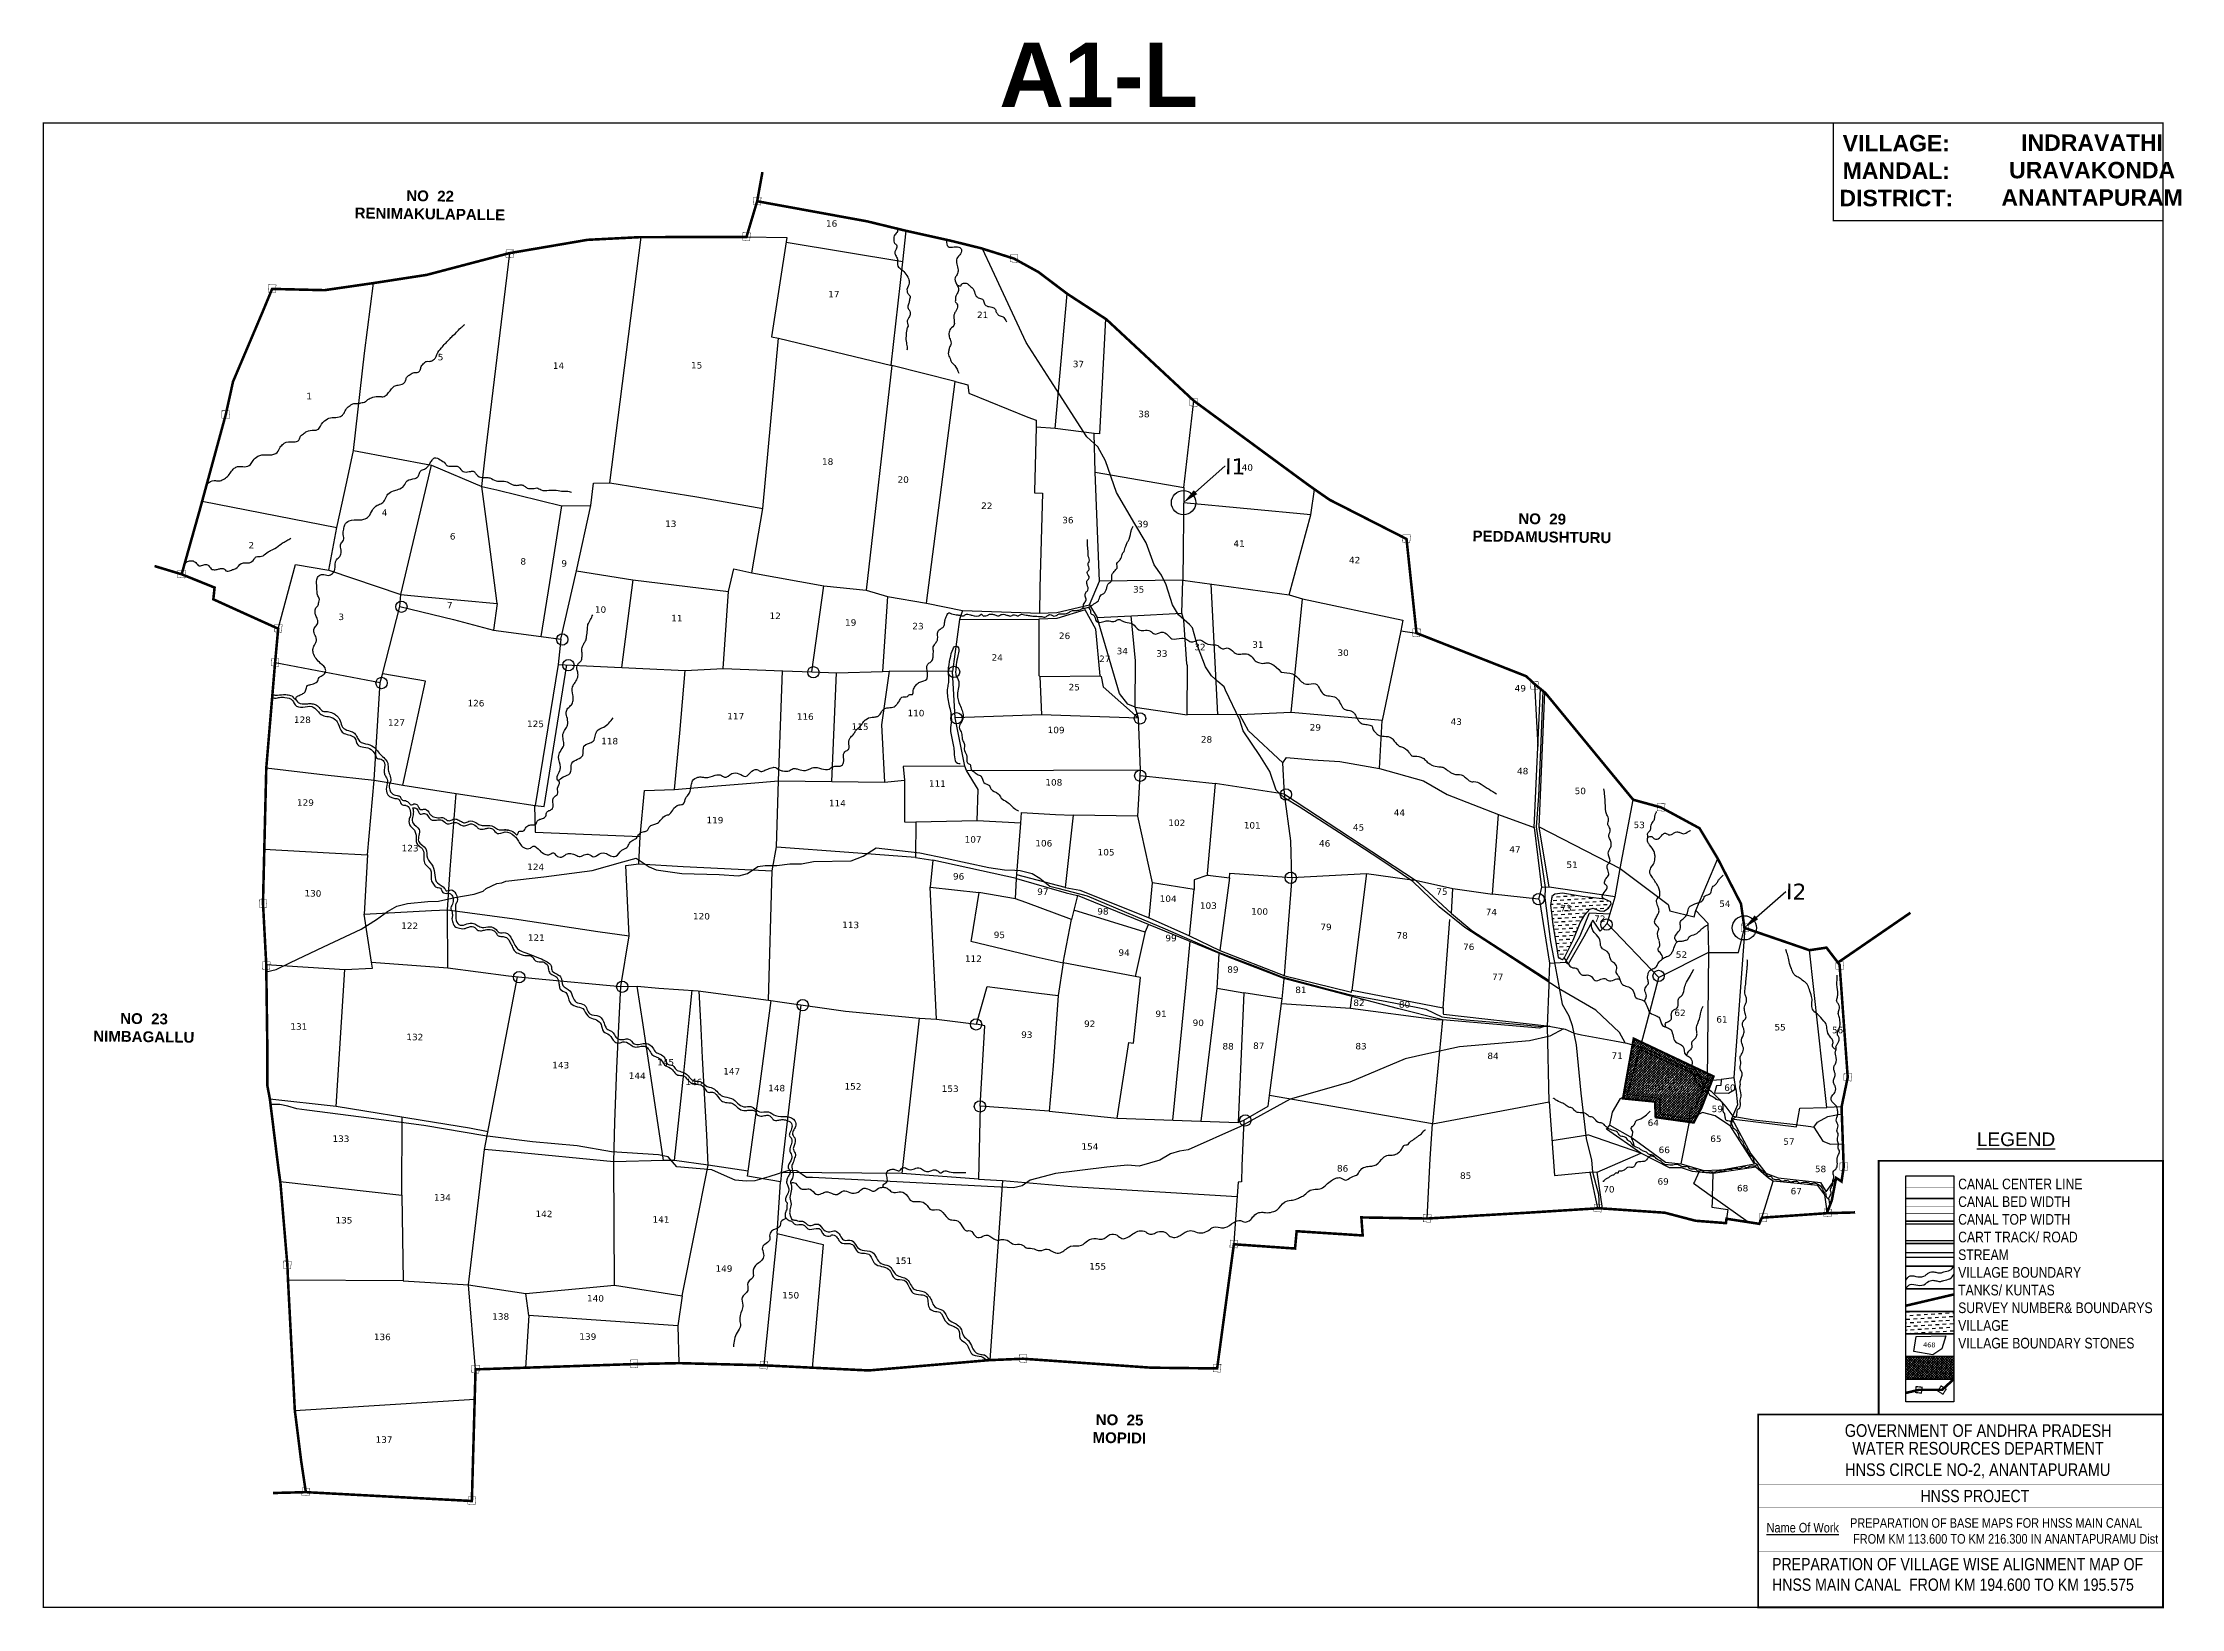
# Model space of a CAD drawing. Header units: inches. Extents: x 738500 to 743505, y 1645957 to 1649621.
import ezdxf
from ezdxf import colors
from ezdxf.entities.mleader import LeaderData, LeaderLine
from ezdxf.enums import TextEntityAlignment as Align
from ezdxf.math import Vec2, Vec3

# ---------------------------------------------------------------- set-up
doc = ezdxf.new("R2010")
doc.units = ezdxf.units.IN
doc.header["$MEASUREMENT"] = 0
doc.linetypes.add('ACAD_ISO02W100', pattern=[15, 12, -3])
doc.linetypes.add('HIDDEN2', pattern=[0.1875, 0.125, -0.0625])
for name, color, linetype in [('PLOT', 7, 'Continuous'), ('PLOT NO', 7, 'Continuous'), ('ROADS', 6, 'Continuous'), ('tank', 4, 'Continuous'), ('TANKS-STREAM', 4, 'Continuous'), ('VILLAGE', 30, 'Continuous'), ('VILLAGE BOUNDRY', 5, 'Continuous'), ('VILLAGE STONES', 240, 'Continuous')]:
    doc.layers.add(name, color=color, linetype=linetype)
doc.styles.add('A', font='arial.ttf')
doc.styles.add('ARIALN', font='ARIALN.TTF')
doc.styles.get("Standard").update_dxf_attribs({"font": 'verdana.ttf'})

msp = doc.modelspace()

# ---------------------------------------------------------------- texts
at = {"layer": 'PLOT', "extrusion": (0.000201441, 0.004807, 0.999988), "style": 'A'}
msp.add_text('%%ULEGEND', height=31.93, rotation=359.9999, dxfattribs=at).set_placement((743118.2, 1647035.1, 8066.8), align=Align.MIDDLE)
at = {"layer": 'PLOT'}
msp.add_text('468', height=11.05, rotation=358.6877, dxfattribs=at).set_placement((742915.3, 1646573.7), align=Align.MIDDLE_CENTER)
at = {"layer": 'PLOT', "extrusion": (0.000201441, 0.004807, 0.999988), "style": 'ARIALN'}
for s, height, p in [('GOVERNMENT OF ANDHRA PRADESH ', 29.56, (742717.4, 1646338.7, 8058.8)), ('WATER RESOURCES DEPARTMENT  ', 29.56, (742735, 1646297.2, 8058.3)), ('HNSS CIRCLE NO-2, ANANTAPURAMU', 29.56, (742718.3, 1646247.1, 8058.1)), ('HNSS PROJECT', 28.787, (742894.6, 1646185.9, 8059.3)), ('%%UName Of Work', 22.353, (742534.4, 1646115, 8059.7))]:
    msp.add_text(s, height=height, rotation=359.9999, dxfattribs=at).set_placement(p)
at = {"layer": 'PLOT', "color": 1, "char_height": 38.527, "attachment_point": 2}
for s, insert, width in [('{\\fArial|b1|i0|c0|p34;VILLAGE:\\PMANDAL:\\PDISTRICT:}', (742838, 1649405), 261.215), ('{\\fArial|b1|i0|c0|p34;INDRAVATHI URAVAKONDA^JANANTAPURAM }', (743296.3, 1649406.2), 632.865)]:
    msp.add_mtext(s, dxfattribs=dict(at, insert=insert, width=width))
at = {"layer": 'PLOT', "extrusion": (0.000201441, 0.004807, 0.999988), "attachment_point": 1, "text_direction": (1, -1e-06, -0.000201), "style": 'ARIALN'}
for s, insert, char_height, width in [('CANAL CENTER LINE \\PCANAL BED WIDTH {\\H1.5288x; }\\PCANAL TOP WIDTH {\\H1.3525x; }\\PCART TRACK/ ROAD{\\H1.4113x; }\\PSTREAM {\\H1.3917x; }\\PVILLAGE BOUNDARY{\\H1.3982x; }\\PTANKS/ KUNTAS{\\H1.3961x; }\\PSURVEY NUMBER& BOUNDARYS{\\H1.3968x; }\\PVILLAGE{\\H1.3966x; }\\PVILLAGE BOUNDARY STONES{\\H1.3966x; }', (742982.9, 1646962.6), 24.828, 520.551), ('PREPARATION OF BASE MAPS FOR HNSS MAIN CANAL\\P FROM KM 113.600 TO KM 216.300 IN ANANTAPURAMU Dist', (742729.7, 1646168.1, -2.6), 22.353, 721.513), ('PREPARATION OF VILLAGE WISE ALIGNMENT MAP OF HNSS MAIN CANAL  FROM KM {\\C1;194.600} TO KM {\\C1;195.575}', (742547.3, 1646074.9, -3.3), 28.7874, 868.609)]:
    msp.add_mtext(s, dxfattribs=dict(at, insert=insert, char_height=char_height, width=width))
at = {"layer": 'PLOT NO'}
for s, height, p in [('16', 15.13, (740346, 1649197.8)), ('17', 15.13, (740351.3, 1649032.5)), ('21', 15.13, (740699.5, 1648983.9)), ('5', 15.1, (739430.7, 1648885.2)), ('14', 15.13, (739706.8, 1648865)), ('15', 15.13, (740030.1, 1648866)), ('37', 15.13, (740923.7, 1648868.9)), ('1', 15.1, (739123.2, 1648794)), ('38', 15.13, (741077, 1648751.9)), ('18', 15.13, (740336.7, 1648640.7)), ('40', 15.13, (741319, 1648626.8)), ('20', 15.13, (740513.5, 1648598.5)), ('4', 15.1, (739299.7, 1648521.4)), ('22', 15.13, (740709.2, 1648537.2)), ('13', 15.13, (739969.5, 1648495.1)), ('36', 15.13, (740899, 1648503.7)), ('39', 15.13, (741074.2, 1648494.5)), ('2', 15.1, (738987.6, 1648444.8)), ('6', 15.1, (739458.9, 1648465.8)), ('41', 15.13, (741299.7, 1648448.8)), ('8', 15.1, (739624.2, 1648407)), ('9', 15.1, (739720, 1648402.4)), ('42', 15.13, (741570.2, 1648410.1)), ('35', 15.13, (741064.6, 1648341.5)), ('3', 15.1, (739198.1, 1648277.3)), ('7', 15.1, (739452.2, 1648304.8)), ('10', 15.13, (739805.1, 1648294.5)), ('11', 15.13, (739983.8, 1648274.4)), ('12', 15.13, (740213.9, 1648279.8)), ('19', 15.13, (740390.6, 1648264.1)), ('23', 15.13, (740548.2, 1648255.6)), ('26', 15.13, (740891.2, 1648232.9)), ('24', 15.13, (740733.6, 1648182.1)), ('27', 15.13, (740985.3, 1648179)), ('34', 15.13, (741026.3, 1648197.2)), ('33', 15.13, (741118.9, 1648191.5)), ('32', 15.13, (741208, 1648206.7)), ('31', 15.13, (741343.7, 1648212.4)), ('30', 15.13, (741543.2, 1648193.3)), ('126', 15.13, (739513.5, 1648075.4)), ('25', 15.13, (740913.8, 1648112.8)), ('49', 15.13, (741958, 1648110.3)), ('128', 15.13, (739107.3, 1648036.5)), ('127', 15.13, (739327.4, 1648030)), ('125', 15.13, (739652.9, 1648026.9)), ('117', 15.13, (740121.6, 1648044.9)), ('116', 15.13, (740284.3, 1648044)), ('115', 15.13, (740412.6, 1648020.4)), ('110', 15.13, (740543.4, 1648052.2)), ('29', 15.13, (741478.2, 1648018.7)), ('43', 15.13, (741808, 1648032)), ('118', 15.13, (739826.4, 1647986.6)), ('109', 15.13, (740871.4, 1648012.5)), ('28', 15.13, (741223.5, 1647990.5)), ('111', 15.13, (740593.6, 1647887.1)), ('108', 15.13, (740866.1, 1647890)), ('48', 15.13, (741963.5, 1647916.4)), ('50', 15.13, (742098.3, 1647869.9)), ('129', 15.13, (739114.3, 1647842.7)), ('114', 15.13, (740359.5, 1647841.4)), ('44', 15.13, (741675, 1647819.3)), ('119', 15.13, (740072.9, 1647801.7)), ('102', 15.13, (741154, 1647795.4)), ('101', 15.13, (741330.5, 1647789.4)), ('45', 15.13, (741579.3, 1647784.6)), ('53', 15.13, (742236.2, 1647790.4)), ('123', 15.13, (739359.4, 1647736.1)), ('107', 15.13, (740677.2, 1647756.4)), ('106', 15.13, (740842.6, 1647747.5)), ('105', 15.13, (740988.4, 1647726.6)), ('46', 15.13, (741500, 1647747.2)), ('47', 15.13, (741945.4, 1647732.9)), ('124', 15.13, (739653.3, 1647692.2)), ('96', 15.13, (740643.2, 1647670)), ('51', 15.13, (742079.2, 1647697.3)), ('130', 15.13, (739131.8, 1647630.3)), ('97', 15.13, (740840.4, 1647634.3)), ('75', 15.13, (741774.5, 1647634.5)), ('120', 15.13, (740041.3, 1647576.8)), ('98', 15.13, (740981, 1647588.2)), ('104', 15.13, (741133.7, 1647617.8)), ('103', 15.13, (741227.8, 1647601.6)), ('100', 15.13, (741347.7, 1647587.9)), ('74', 15.13, (741890.3, 1647586.5)), ('73', 15.13, (742065, 1647595.7)), ('72', 15.13, (742144, 1647570.9)), ('54', 15.13, (742436.7, 1647606)), ('122', 15.13, (739358.3, 1647554.4)), ('121', 15.13, (739654.7, 1647526.7)), ('113', 15.13, (740390.5, 1647556.4)), ('95', 15.13, (740738.6, 1647533.1)), ('99', 15.13, (741140.4, 1647525.6)), ('79', 15.13, (741503.2, 1647551.7)), ('78', 15.13, (741681.4, 1647531.8)), ('112', 15.13, (740677.8, 1647477.4)), ('94', 15.13, (741030.6, 1647491.7)), ('76', 15.13, (741837.2, 1647505.2)), ('52', 15.13, (742335.2, 1647487)), ('89', 15.13, (741285.2, 1647452)), ('77', 15.13, (741905.1, 1647434.7)), ('81', 15.13, (741444.5, 1647404.4)), ('82', 15.13, (741580.4, 1647374.1)), ('80', 15.13, (741687, 1647370.3)), ('131', 15.13, (739099, 1647318.7)), ('92', 15.13, (740950.1, 1647325.1)), ('91', 15.13, (741117.1, 1647348.3)), ('90', 15.13, (741204.1, 1647327.3)), ('62', 15.13, (742331.9, 1647350.7)), ('61', 15.13, (742430, 1647335.3)), ('132', 15.13, (739370.4, 1647294.1)), ('93', 15.13, (740802.9, 1647299.5)), ('88', 15.13, (741274, 1647272.4)), ('87', 15.13, (741345.8, 1647273.6)), ('83', 15.13, (741585.1, 1647272.6)), ('55', 15.13, (742566.1, 1647317)), ('56', 15.13, (742700.5, 1647310.4)), ('143', 15.13, (739711.9, 1647228.3)), ('145', 15.13, (739957.4, 1647235)), ('84', 15.13, (741894.1, 1647249.9)), ('71', 15.13, (742184.7, 1647250.4)), ('144', 15.13, (739891, 1647203.4)), ('146', 15.13, (740023.6, 1647188.9)), ('147', 15.13, (740112.1, 1647213.7)), ('148', 15.13, (740217.3, 1647174.6)), ('152', 15.13, (740396, 1647178.5)), ('153', 15.13, (740623.5, 1647173.1)), ('63', 15.13, (742307.8, 1647192.3)), ('60', 15.13, (742448.5, 1647175.5)), ('59', 15.13, (742419, 1647125.8)), ('64', 15.13, (742269.2, 1647093.5)), ('133', 15.13, (739197.4, 1647056.1)), ('154', 15.13, (740950.6, 1647037.9)), ('66', 15.13, (742294.9, 1647030)), ('65', 15.13, (742415.7, 1647056)), ('57', 15.13, (742586.7, 1647049.4)), ('86', 15.13, (741542, 1646986.7)), ('85', 15.13, (741830, 1646969.7)), ('58', 15.13, (742660.7, 1646985.3)), ('134', 15.13, (739435, 1646918.6)), ('70', 15.13, (742165.3, 1646937.9)), ('69', 15.13, (742292.3, 1646956.2)), ('68', 15.13, (742478.3, 1646940.4)), ('67', 15.13, (742603.8, 1646933.4)), ('142', 15.13, (739672.7, 1646880.2)), ('135', 15.13, (739204.5, 1646865.4)), ('141', 15.13, (739946.5, 1646867.1)), ('151', 15.13, (740514.6, 1646770.6)), ('149', 15.13, (740094, 1646752.3)), ('155', 15.13, (740968.7, 1646757.4)), ('140', 15.13, (739793.3, 1646682.6)), ('150', 15.13, (740250.2, 1646689.9)), ('138', 15.13, (739571.4, 1646640.1)), ('136', 15.13, (739294.3, 1646592.3)), ('139', 15.13, (739775.4, 1646593.2)), ('137', 15.13, (739298.3, 1646352))]:
    msp.add_text(s, height=height, rotation=359.2494, dxfattribs=at).set_placement(p, align=Align.MIDDLE_CENTER)
at = {"layer": 'VILLAGE STONES'}
msp.add_text('INDRAVATI', height=15.13, rotation=359.2494, dxfattribs=at).set_placement((742306.1, 1647173.4), align=Align.MIDDLE_CENTER)
at = {"layer": 'VILLAGE STONES', "insert": (740971.3, 1649620.6), "char_height": 150, "width": 330.918, "attachment_point": 2}
msp.add_mtext('{\\fArial|b1|i0|c0|p34;A1-L}', dxfattribs=at)
at = {"layer": 'VILLAGE STONES', "char_height": 25.224, "attachment_point": 2, "rotation": 359.2494}
for s, insert in [('{\\fArial|b1|i0|c0|p34;NO  22\\PRENIMAKULAPALLE}', (739406.4, 1649274.8)), ('{\\fArial|b1|i0|c0|p34;NO  29\\PPEDDAMUSHTURU}', (742009.3, 1648519.1)), ('{\\fArial|b1|i0|c0|p34;NO  23\\PNIMBAGALLU}', (738736.8, 1647349.5)), ('{\\fArial|b1|i0|c0|p34;NO  25\\PMOPIDI}', (741020.1, 1646410.8))]:
    msp.add_mtext(s, dxfattribs=dict(at, insert=insert))

# ---------------------------------------------------------------- hatches: boundary and pattern name
at = {"layer": 'PLOT'}
h = msp.add_hatch(dxfattribs=at)
h.set_pattern_fill('DASH', color=4, scale=67.138204, angle=3.5405, style=0)
h.set_pattern_definition([(3.5405362, (315578.914, 708893.91), (7.85799526, 8.89452009), [8.39227553, -8.39227553])])
h.paths.add_polyline_path([(742860, 1646652), (742972.7, 1646652), (742972.7, 1646599.2), (742860, 1646599.2)])
h = msp.add_hatch(dxfattribs=at)
h.set_pattern_fill('SACNCR', color=1, scale=45.094482, angle=1.5303, style=0)
h.set_pattern_definition([(46.53031993, (315578.914, 708893.91), (-3.068137835, 2.908469924), []), (46.53031993, (315581.9023, 708893.9897), (-3.068137835, 2.908469924), [0, -4.227607725])])
h.paths.add_polyline_path([(742860, 1646546.3), (742972.7, 1646546.3), (742972.7, 1646493.5), (742860, 1646493.5)])
at = {"layer": 'tank'}
h = msp.add_hatch(dxfattribs=at)
h.set_pattern_fill('DASH', color=256, scale=67.1382042, angle=3.5405362, style=0)
h.paths.add_polyline_path([(742156, 1647617), (742102.9, 1647623.2), (742056.4, 1647630.4), (742038.8, 1647628.4), (742031.8, 1647623.1), (742028.6, 1647601.8), (742030.7, 1647584.4), (742034, 1647556.9), (742043.1, 1647501.2), (742046.5, 1647480), (742055.6, 1647475.1), (742060.9, 1647478.2), (742082, 1647520.9), (742098.2, 1647561.4), (742108.7, 1647579.9), (742120.4, 1647593.6), (742128.2, 1647595.2), (742143.2, 1647589.7), (742153.5, 1647588.9), (742164.5, 1647595.2), (742170.5, 1647604.8), (742169.5, 1647610.7)])
at = {"layer": 'VILLAGE', "linetype": 'Continuous'}
h = msp.add_hatch(dxfattribs=at)
h.set_pattern_fill('SACNCR', color=256, scale=45.0944824, angle=1.53031993, style=0)
h.paths.add_polyline_path([(742223.2, 1647290.7), (742410.6, 1647202), (742382.3, 1647128.7), (742363.9, 1647093.7), (742274.6, 1647106.1), (742273, 1647142.6), (742198.1, 1647150.1)])

# ---------------------------------------------------------------- linework, layer by layer
at = {"layer": 'PLOT', "color": 5}
for points, const_width in [([(738501.1, 1649432.9), (743462.4, 1649432.9), (743462.4, 1645959.5), (738501.1, 1645959.5)], 3.09), ([(738501.1, 1649432.9), (743462.4, 1649432.9), (743462.4, 1645959.5), (738501.1, 1645959.5)], 3.09), ([(742690.5, 1649432.9), (743462.4, 1649432.9), (743462.4, 1649204.7), (742690.5, 1649204.7)], 3.09), ([(742796.8, 1647004.4), (743462.4, 1647004.4), (743462.4, 1646410.9), (742796.8, 1646410.9)], 4.24), ([(742514.8, 1646410.9), (743462.4, 1646410.9), (743462.4, 1645959.5), (742514.8, 1645959.5)], 4.23)]:
    msp.add_lwpolyline(points, close=True, dxfattribs=dict(at, const_width=const_width))
at = {"layer": 'PLOT'}
for points in [[(740512.8, 1649108), (740520.8, 1649180.5)], [(739226.9, 1648666.7), (739409.1, 1648632.3), (739527.4, 1648582.3), (739537.7, 1648671.8), (739592.9, 1649128.5)], [(739527.4, 1648582.3), (739562.4, 1648574.7), (739714.3, 1648536.7), (739782.3, 1648537.6), (739788.8, 1648589.9), (739826.8, 1648590.6), (739900, 1649165.7)], [(740144.8, 1649166.4), (740241.5, 1649165.3), (740204.9, 1648932.5), (740221.4, 1648929.1), (740486.6, 1648865.7), (740426.5, 1648339.6), (740476.6, 1648325.2), (740464.7, 1648149.4), (740480.8, 1648150.3), (740462.7, 1648024.9), (740470.1, 1647890.4), (740516.7, 1647894.8), (740516.9, 1647797.5), (740543, 1647796.7), (740542, 1647716), (740542.6, 1647714.2), (740582.5, 1647707.7), (740576.5, 1647644.4), (740690.7, 1647632), (740672.6, 1647521.1), (740672.2, 1647518.7), (740824.6, 1647481.9), (740887.9, 1647467.3), (740875.9, 1647391.1), (740864.5, 1647226.3), (740855.5, 1647120.3), (741014.7, 1647103.9), (741297.3, 1647093.9), (741310.9, 1647099.8), (741305.9, 1646992.4), (741305.4, 1646955.1), (741297.3, 1646954.2), (741288.4, 1646824.5), (741287.5, 1646809.1)], [(740512.8, 1649108), (740239.6, 1649153.6)], [(740485.4, 1648866), (740512.8, 1649108)], [(738872.5, 1648547.6), (739187.9, 1648486.1), (739211.6, 1648593.5), (739226.9, 1648666.7), (739252.8, 1648894.3), (739273.3, 1649058.3)], [(740869.5, 1648718.4), (740897.5, 1649033.2)], [(739826.8, 1648590.6), (740030.4, 1648557.8), (740184.9, 1648530.7), (740221.4, 1648929.1)], [(740987.4, 1648974.6), (740973.2, 1648705.9), (740960.3, 1648706.5)], [(740567.9, 1648309.4), (740634.8, 1648827.7), (740486.6, 1648865.7)], [(740634.8, 1648827.7), (740664.5, 1648820), (740666.8, 1648800.9), (740804.9, 1648744.4), (740825.1, 1648737.5), (740824.8, 1648721.1)], [(740962.8, 1648616.1), (741170.6, 1648579.9), (741193.9, 1648782.7)], [(740652.4, 1648292.3), (740811.1, 1648286.3), (740832.3, 1648285.5), (740873, 1648287.4), (740949.3, 1648305.7), (740972.9, 1648360.8), (740962.8, 1648616.1), (740960.3, 1648706.5), (740869.5, 1648718.4), (740824.8, 1648721.1), (740820.5, 1648570.4), (740820.6, 1648567.5), (740839.3, 1648566.9), (740833.6, 1648345.9), (740832.3, 1648285.5)], [(739169.4, 1648386.3), (739337.4, 1648329.4), (739409.1, 1648632.3)], [(739337.4, 1648329.4), (739393.2, 1648324.4), (739563.2, 1648308.2), (739544.5, 1648453.9), (739527.4, 1648582.3)], [(741170.6, 1648579.9), (741167.8, 1648362.8), (740972.9, 1648360.8)], [(739563.2, 1648308.2), (739554.8, 1648246.2), (739666.3, 1648231.3), (739686.6, 1648357.4), (739714.3, 1648536.7)], [(739666.3, 1648231.3), (739712.2, 1648225), (739749.1, 1648384.9), (739782.3, 1648537.6)], [(739749.1, 1648384.9), (739880.5, 1648363.7), (740104.8, 1648336.3), (740117.2, 1648389.4), (740159.5, 1648380.3), (740184.9, 1648530.7)], [(740949.3, 1648305.7), (740967.8, 1648276), (741048.2, 1648280), (741166, 1648285.8), (741167.8, 1648362.8), (741417, 1648328.4), (741467.8, 1648516.1), (741467.8, 1648516.1), (741169.7, 1648544.4)], [(741467.8, 1648516.1), (741476.5, 1648575.5)], [(739050.6, 1648249.6), (739091.4, 1648400), (739169.4, 1648386.3), (739187.9, 1648486.1)], [(740159.5, 1648380.3), (740327.7, 1648349.6), (740426.5, 1648339.6)], [(739043.3, 1648170.3), (739289.2, 1648123.3), (739295, 1648143.4), (739335.6, 1648301.8), (739337.4, 1648329.4)], [(739712.2, 1648225), (739705.8, 1648165.9), (740003, 1648152), (740091.9, 1648156.5), (740104.8, 1648336.3)], [(739880.5, 1648363.7), (739854.4, 1648159)], [(740091.9, 1648156.5), (740231.7, 1648151.1), (740299.8, 1648148.4), (740327.7, 1648349.6)], [(741250.1, 1648049.1), (741234.2, 1648353.7)], [(741417, 1648328.4), (741447.8, 1648319.6), (741682.9, 1648269.3), (741678.6, 1648244.4), (741714.9, 1648239.3)], [(739335.6, 1648301.8), (739461.3, 1648270.9), (739554.8, 1648246.2)], [(740476.6, 1648325.2), (740567.9, 1648309.4), (740652.4, 1648292.3), (740644.9, 1648271.3), (740629, 1648149.2)], [(740833, 1648137.6), (740974.8, 1648139.4), (740964.6, 1648248.3), (740939.4, 1648293.7), (740873.1, 1648273.1), (740831.3, 1648272.2)], [(741056.2, 1648066), (741057.4, 1648174), (741047, 1648279.9)], [(741056.2, 1648066), (741178.1, 1648047.7), (741179.2, 1648162.4), (741177.7, 1648167.6), (741170.7, 1648269.5), (741166, 1648285.8)], [(741678.6, 1648244.4), (741634.4, 1648034.8), (741421.3, 1648053.7), (741447.8, 1648319.6)], [(740644.9, 1648271.3), (740831.3, 1648272.2), (740830.9, 1648140.3), (740833, 1648137.6), (740837.1, 1648047.8), (740635, 1648040.8)], [(740974.8, 1648139.4), (740977.2, 1648137.8), (740981.2, 1648113.2), (741064.4, 1648040.4), (741056.2, 1648066), (741039.6, 1648072.8), (741019.9, 1648098), (740967.8, 1648276)], [(739275, 1647894.8), (739312.7, 1647888.6), (739342.5, 1647883.3), (739395.2, 1648126.8), (739295.2, 1648144.2)], [(739342.5, 1647883.3), (739466.9, 1647864.1), (739652.3, 1647836), (739673.1, 1647833.8), (739726.4, 1648165)], [(739650.2, 1647836.3), (739652.4, 1647773.1), (739898.2, 1647763.3), (739908.2, 1647870.8), (739978, 1647873.4), (739990.5, 1648005.3), (740003, 1648152)], [(739705.8, 1648165.9), (739652.3, 1647836)], [(739978, 1647873.4), (740068.5, 1647881.2), (740156.7, 1647887.8), (740221.3, 1647893.5), (740231.3, 1648151.1)], [(740221.3, 1647893.5), (740284.4, 1647892.9), (740346.7, 1647891.9), (740357.6, 1648146.2)], [(740299.8, 1648148.4), (740358.3, 1648146.2), (740464.7, 1648149.4)], [(740657.5, 1647927.7), (740635, 1648040.8), (740629, 1648149.2), (740480.8, 1648150.3)], [(739022.7, 1647923.7), (739160.5, 1647907.8), (739275, 1647894.8), (739289.2, 1648123.3)], [(741628.3, 1647922.7), (741731.3, 1647893.4), (741786.6, 1647861.7), (741907, 1647815), (741990.3, 1647784.3), (742005.3, 1648108.6)], [(741991, 1648120.3), (741999, 1647973.6)], [(742025.6, 1647644.8), (742002, 1647785.7), (742015.1, 1648100.4)], [(740661.8, 1647918.1), (741068.8, 1647919.2), (741064.4, 1648040.4)], [(741064.4, 1648040.4), (740837.1, 1648047.8)], [(741405.9, 1647862.5), (741402.1, 1647936), (741321.8, 1648010.7), (741301.3, 1648047.9), (741251.8, 1648049.1), (741178.1, 1648047.7)], [(741421.3, 1648053.7), (741301.3, 1648047.9)], [(741402.1, 1647936), (741411, 1647948.5), (741472.6, 1647942.6), (741535.4, 1647938.5), (741628.3, 1647922.7), (741634.4, 1648034.8)], [(740686.3, 1647799.9), (740688.6, 1647873.4), (740661.8, 1647918.1), (740657.5, 1647927.7), (740513.7, 1647926.8), (740516.8, 1647894.8)], [(739018, 1647734), (739169.7, 1647725.1), (739259.3, 1647720.2), (739275, 1647894.8)], [(739895.1, 1647699.2), (739998.7, 1647693.1), (740095.1, 1647688.4), (740206.7, 1647683.3), (740217.3, 1647739.2), (740221.3, 1647893.5)], [(740346.7, 1647891.9), (740470.1, 1647890.4)], [(741062.6, 1647810.8), (741068.8, 1647919.2)], [(741068, 1647906), (741243.6, 1647887.4), (741225.3, 1647676.1), (741226.9, 1647672.7), (741194.9, 1647662.2), (741194.6, 1647639.6), (741096.8, 1647654.6)], [(741423.2, 1647667), (741420.5, 1647753.1), (741405.9, 1647862.5), (741243.6, 1647887.4)], [(739259.3, 1647720.2), (739252, 1647581.4), (739409.2, 1647590.2), (739446.8, 1647591.9), (739453, 1647685.9), (739466.9, 1647864.1)], [(741405.9, 1647862.5), (741712.3, 1647661.1), (741797.1, 1647583.2), (741844.6, 1647543.4), (742025.8, 1647426.1)], [(742002, 1647785.7), (742191.6, 1647688.2), (742222.2, 1647849.3)], [(740778.7, 1647665.2), (740789, 1647794.6), (740686.3, 1647799.9), (740543, 1647796.7)], [(740789, 1647794.6), (740790.3, 1647819.5), (740870.1, 1647815), (740911.2, 1647813.4), (740892.9, 1647644.3), (740779.4, 1647673.8)], [(740892.9, 1647644.3), (740926.7, 1647637.9), (741089.1, 1647573.2), (741096.8, 1647654.6), (741062.6, 1647810.8), (740911.2, 1647813.4)], [(741423.2, 1647667), (741597.8, 1647676.9), (741693, 1647663.8), (741712.3, 1647661.1), (741800.1, 1647641.4), (741892.5, 1647628.7), (741907, 1647815)], [(741990.3, 1647784.3), (742007.2, 1647643.6)], [(739446.8, 1647591.9), (739603.5, 1647570.3), (739798.8, 1647541), (739871.8, 1647530.5), (739863.9, 1647695.1), (739895.1, 1647699.2), (739898.2, 1647763.3)], [(740217.3, 1647739.2), (740386.4, 1647726.8), (740542.3, 1647715.1)], [(739852.6, 1647412.6), (739891.1, 1647412.8), (739941.3, 1647408.3), (740033.3, 1647402.4), (740198.1, 1647380.2), (740206.7, 1647683.3)], [(740776.5, 1647617.1), (740778.7, 1647665.2), (740582.5, 1647707.7)], [(741277.1, 1647666.9), (741277.9, 1647677.4), (741423.2, 1647667), (741406.4, 1647459.4)], [(741597.8, 1647676.9), (741563.4, 1647403.8)], [(742368.4, 1647590.2), (742397, 1647560.5), (742398.6, 1647491.5), (742282.4, 1647433.4), (742161, 1647559.5), (742179.9, 1647621.8), (742191.6, 1647688.2)], [(742191.6, 1647688.2), (742304.3, 1647604.1), (742307.8, 1647589.6), (742364.8, 1647575.4), (742368.4, 1647590.2), (742420, 1647711.8)], [(740198.1, 1647380.2), (740230.6, 1647375.9), (740378.1, 1647354.8), (740551.7, 1647338.3), (740591.8, 1647336), (740576.5, 1647644.4)], [(740887.9, 1647467.3), (740907.6, 1647569.1), (740800.5, 1647608.8), (740776.5, 1647617.1), (740690.7, 1647632)], [(740778.7, 1647665.2), (740894.8, 1647631.8), (740921.5, 1647625.6), (740907.6, 1647569.1)], [(741089.1, 1647573.2), (741184, 1647530.8), (741194.6, 1647639.6)], [(741226.9, 1647672.7), (741277.1, 1647666.9), (741254.8, 1647496.3)], [(741797.1, 1647583.2), (741800.1, 1647641.4)], [(742179.9, 1647621.8), (742025.6, 1647644.8), (742007.2, 1647643.6), (742000.5, 1647617), (741892.5, 1647628.7)], [(739022.6, 1647463.9), (739206.8, 1647451.9), (739271.1, 1647455.1), (739268.8, 1647469.3), (739252, 1647581.4)], [(739268.8, 1647469.3), (739447.8, 1647455.9), (739446.8, 1647591.9)], [(741080, 1647539.2), (740912.9, 1647590.8)], [(741184, 1647530.8), (741254.8, 1647496.3), (741406.6, 1647437.1), (741515.2, 1647410.6), (741563, 1647399), (741563.4, 1647403.8), (741777.5, 1647362.4), (741777.2, 1647349), (741778.2, 1647347.8), (742026.9, 1647319.3), (742011.1, 1647317.8), (742002.8, 1647314.8), (741775.5, 1647334.3), (741670.3, 1647361.1), (741404.1, 1647430.6), (741275.1, 1647480.7), (740921.5, 1647625.6)], [(741752.3, 1647091), (742025.2, 1647142.7), (742021.8, 1647318.8), (742025.4, 1647415), (742025.8, 1647426.1), (742027.3, 1647466.6), (742003.4, 1647613.4), (742000.5, 1647617)], [(742027.3, 1647466.6), (742063.4, 1647469.2), (742097.7, 1647530.8), (742120.2, 1647584.8), (742167.9, 1647582.3)], [(739447.8, 1647455.9), (739589.3, 1647437.1), (739651.8, 1647430.6), (739852.6, 1647412.6), (739871.8, 1647530.5)], [(741056.9, 1647435.8), (741080.3, 1647540.7), (741087.3, 1647557.7)], [(741777.5, 1647362.4), (741793.2, 1647569.3)], [(742161, 1647559.5), (742144.7, 1647542.1), (742127.6, 1647567.3), (742107, 1647528.8), (742070.3, 1647464.8), (742063.4, 1647469.2)], [(742398.6, 1647491.5), (742395, 1647193.7), (742395, 1647192.2), (742428.3, 1647194.7), (742427.1, 1647180.8), (742417.5, 1647179.5), (742412.3, 1647163.8), (742445.1, 1647162.3), (742462.2, 1647172.7), (742458.2, 1647199.7), (742484, 1647549), (742482.5, 1647549.3)], [(742398.6, 1647491.5), (742469, 1647491.8), (742482.5, 1647549.5)], [(741184.1, 1647518), (741174.3, 1647409.1), (741143.5, 1647099.4)], [(741210.6, 1647097), (741248.4, 1647408.1), (741253.4, 1647489.6)], [(742453, 1647103.3), (742458.2, 1647101.8), (742604.4, 1647084), (742612.2, 1647127.8), (742675.1, 1647129.5), (742634.8, 1647497.2)], [(739541.8, 1647072.4), (739498.3, 1647081), (739416.6, 1647094.3), (739185.9, 1647131.2), (739206.8, 1647451.9)], [(739835.9, 1647002.2), (739595.2, 1647025.1), (739533.8, 1647030.8), (739577.4, 1647259.3), (739611.1, 1647434.8)], [(741014.7, 1647103.9), (741041.5, 1647281.3), (741052.7, 1647279.4), (741068.6, 1647433.6), (740887.9, 1647467.3)], [(741400.5, 1647383.7), (741405.5, 1647430.2)], [(741406.4, 1647459.4), (741405.4, 1647437.6)], [(742025.2, 1647142.7), (742037.7, 1646969.7), (742126.6, 1646978.5), (742137.9, 1646978.1), (742240.4, 1647022), (742159.9, 1647078.6), (742167.2, 1647087.5), (742173.7, 1647118.3), (742192.3, 1647150.5), (742209.2, 1647159.3), (742237.8, 1647264.8), (742261.5, 1647353.2), (742282.4, 1647433.4)], [(739952.5, 1647005.2), (739835.9, 1647002.2), (739838.9, 1647094.6), (739843, 1647221.4), (739847.7, 1647319.5), (739852.6, 1647412.6)], [(739978.2, 1647004.8), (739952.5, 1647005.2), (739904.8, 1647322.9), (739891.1, 1647412.8)], [(740056.9, 1646993.8), (739978.2, 1647004.8), (739999.8, 1647209.5), (740013.4, 1647342.1), (740019.7, 1647403.3)], [(740150.5, 1646980.2), (740056.9, 1646993.8), (740053.8, 1647065.1), (740043.9, 1647245), (740040.9, 1647313.6), (740035.8, 1647402.1)], [(740228.5, 1646976.7), (740226, 1646955.2), (740148.9, 1646968.1), (740177, 1647172.9), (740204.8, 1647379.3)], [(740591.8, 1647336), (740685.2, 1647323.9), (740709.8, 1647412.4), (740831.2, 1647396.4), (740875.9, 1647391.1)], [(741248.4, 1647408.1), (741310.5, 1647397.5), (741297.3, 1647093.9)], [(741310.9, 1647099.8), (741367.8, 1647132.2), (741370.6, 1647157), (741399.3, 1647372.2), (741400.5, 1647383.7), (741310.5, 1647397.5)], [(741399.3, 1647372.2), (741560.6, 1647361.7), (741563.7, 1647387.3)], [(740510.8, 1646974.7), (740228.5, 1646976.7), (740275, 1647369.5)], [(740693.3, 1647132.4), (740689.8, 1646961.4), (740510.8, 1646974.7), (740551.7, 1647338.3)], [(741775.5, 1647334.3), (741752.3, 1647091), (741370.6, 1647157)], [(741560.6, 1647361.7), (741760.9, 1647335.2), (741776, 1647334.3)], [(740855.5, 1647120.3), (740693.3, 1647132.4), (740704.9, 1647320.3), (740685.2, 1647323.9)], [(742354.1, 1647102.2), (742354.9, 1647121.7), (742360.6, 1647127.2), (742368.1, 1647131.3), (742395, 1647192.2), (742390.4, 1647195.9), (742237.8, 1647264.8)], [(742458.3, 1647198.8), (742428.3, 1647194.7)], [(739185.9, 1647131.2), (739031.1, 1647149)], [(742462.2, 1647172.7), (742466.5, 1647135.5), (742452.6, 1647102.4), (742449.8, 1647085.2), (742414, 1647109.9), (742384.4, 1647117.1), (742354.1, 1647102.2), (742286.7, 1647113.5), (742284.3, 1647149.8), (742209.2, 1647159.3)], [(742709.9, 1647130.3), (742675.1, 1647129.5)], [(739055.4, 1646955.7), (739339.7, 1646923.6), (739340.9, 1647106.4)], [(741740.1, 1646869.3), (741747.1, 1647009), (741752.3, 1647091)], [(742167.2, 1647087.5), (742219.4, 1647058.2), (742297.5, 1647001.4), (742334.3, 1646997.4), (742353.7, 1647095.3), (742354.1, 1647102.2)], [(742334.3, 1646997.4), (742387.7, 1646981.4), (742423.8, 1646983.6), (742429.2, 1646983.6), (742505.9, 1646997.6), (742449.8, 1647085.2)], [(742453, 1647103.3), (742497.5, 1647021), (742532.8, 1646975.5), (742561.6, 1646964.6), (742660.4, 1646953.5), (742673.8, 1646932), (742697.1, 1646964.4)], [(739343.3, 1646723.4), (739496.1, 1646714), (739533.8, 1647030.8)], [(742031.8, 1647051.9), (742115.9, 1647064.8)], [(742240.4, 1647022), (742115.9, 1647064.8)], [(739496.1, 1646714), (739630.4, 1646693.9), (739837.4, 1646713.3), (739835.9, 1647002.2)], [(739837.4, 1646713.3), (739996, 1646688.6), (740056.9, 1646993.8)], [(742139.3, 1646893.3), (742121.3, 1646978)], [(742150.3, 1646892.8), (742137.9, 1646978.1)], [(742675.5, 1646881.8), (742675.8, 1646891.9), (742670.4, 1646925.1), (742654.7, 1646946.6), (742549.8, 1646956.7), (742539.1, 1646963.4), (742508.9, 1646989.5), (742409.6, 1646974.5), (742374.9, 1646977.8), (742360.9, 1646979), (742335.4, 1646988), (742306.8, 1646987.7), (742240.4, 1647022)], [(742375.6, 1646977.7), (742365.3, 1646955), (742363.3, 1646951.7), (742407.6, 1646920), (742409.6, 1646974.5)], [(740218.8, 1646834), (740226, 1646955.2)], [(740689.8, 1646961.4), (740745.9, 1646958.2), (740716.6, 1646538)], [(740745.9, 1646958.2), (740907.4, 1646944.6), (741295, 1646920.9)], [(742523.4, 1646871.3), (742549.8, 1646956.7)], [(739339.7, 1646923.6), (739343.3, 1646723.4), (739073.6, 1646724.9)], [(742407.6, 1646920), (742406.5, 1646895.9), (742443.9, 1646890.8), (742440.5, 1646868.7)], [(742490.9, 1646861), (742407.6, 1646920)], [(740218.8, 1646834), (740187.3, 1646525.8)], [(740218.8, 1646834), (740326.5, 1646808.9), (740300.5, 1646520.3)], [(739512.5, 1646516.3), (739496.1, 1646714)], [(739986.3, 1646618.3), (739637, 1646642.6), (739630.4, 1646693.9)], [(739996, 1646688.6), (739986.3, 1646618.3), (739988, 1646530.9)], [(739637, 1646642.6), (739629.4, 1646520.2)], [(742878.9, 1646558.1), (742884.7, 1646592.9), (742954.3, 1646594.5), (742944.2, 1646564), (742923.2, 1646550), (742878.9, 1646558.1)], [(739089.5, 1646420.3), (739510.5, 1646446.7)]]:
    msp.add_lwpolyline(points, dxfattribs=at)
at = {"layer": 'PLOT', "color": 1, "linetype": 'HIDDEN2', "ltscale": 100, "const_width": 1.11}
msp.add_lwpolyline([(742860, 1646942.8), (742972.7, 1646942.8)], dxfattribs=at)
at = {"layer": 'PLOT'}
for points in [[(742860, 1646969.2), (742972.7, 1646969.2), (742972.7, 1646916.3), (742860, 1646916.3)], [(742860, 1646916.3), (742972.7, 1646916.3), (742972.7, 1646863.5), (742860, 1646863.5)], [(742860, 1646863.5), (742972.7, 1646863.5), (742972.7, 1646810.6), (742860, 1646810.6)], [(742860, 1646810.6), (742972.7, 1646810.6), (742972.7, 1646757.8), (742860, 1646757.8)], [(742860, 1646757.8), (742972.7, 1646757.8), (742972.7, 1646704.9), (742860, 1646704.9)], [(742860, 1646704.9), (742972.7, 1646704.9), (742972.7, 1646652), (742860, 1646652)], [(742860, 1646652), (742972.7, 1646652), (742972.7, 1646599.2), (742860, 1646599.2)], [(742860, 1646599.2), (742972.7, 1646599.2), (742972.7, 1646546.3), (742860, 1646546.3)], [(742860, 1646546.3), (742972.7, 1646546.3), (742972.7, 1646493.5), (742860, 1646493.5)], [(742860, 1646493.5), (742972.7, 1646493.5), (742972.7, 1646440.6), (742860, 1646440.6)]]:
    msp.add_lwpolyline(points, close=True, dxfattribs=at)
at = {"layer": 'PLOT', "color": 5, "const_width": 1.11}
for points in [[(742972.7, 1646898.2), (742860, 1646898.2)], [(742972.7, 1646881.6), (742860, 1646881.6)]]:
    msp.add_lwpolyline(points, dxfattribs=at)
at = {"layer": 'PLOT', "color": 1, "const_width": 2.76}
for points in [[(742972.7, 1646856.4), (742860, 1646856.4)], [(742972.7, 1646817.7), (742860, 1646817.7)]]:
    msp.add_lwpolyline(points, dxfattribs=at)
at = {"layer": 'PLOT', "color": 6}
for points in [[(742860, 1646789.7), (742972.7, 1646789.7)], [(742860, 1646778.7), (742972.7, 1646778.7)]]:
    msp.add_lwpolyline(points, dxfattribs=at)
at = {"layer": 'PLOT', "color": 1, "const_width": 2.76}
for points in [[(742884.4, 1646476.1), (742898.4, 1646474.6), (742896.8, 1646460.7), (742882.9, 1646462.2)], [(742935.3, 1646465.8), (742942.9, 1646477.6), (742954.7, 1646470), (742947.1, 1646458.2)]]:
    msp.add_lwpolyline(points, close=True, dxfattribs=at)
at = {"layer": 'PLOT', "lineweight": -3, "const_width": 0.705}
for points in [[(742514.7, 1646247.4), (743462.4, 1646247.4)], [(742514.7, 1646192.3), (743462.4, 1646192.3)], [(742514.7, 1646091), (743462.4, 1646091)]]:
    msp.add_lwpolyline(points, dxfattribs=at)
at = {"layer": 'PLOT', "color": 4}
for points in [[(742860, 1646725), (742870.4, 1646735), (742888.5, 1646732.9), (742906.2, 1646736.3), (742911.4, 1646740.5), (742923.3, 1646744.5), (742932.7, 1646743), (742942, 1646742), (742949, 1646744.3), (742963.6, 1646748.2), (742972.7, 1646757.8)], [(742860, 1646705.2), (742870.4, 1646715.2), (742888.5, 1646713.1), (742906.2, 1646716.5), (742911.4, 1646720.7), (742923.3, 1646724.7), (742932.7, 1646723.2), (742942, 1646722.2), (742949, 1646724.5), (742963.6, 1646728.4), (742972.7, 1646738)]]:
    msp.add_spline(points, degree=3, dxfattribs=at)
at = {"layer": 'ROADS'}
for points in [[(742203.7, 1647280.5), (742190.5, 1647305), (742134.7, 1647356.6), (742047.6, 1647407.4), (741922.1, 1647489.2), (741828.2, 1647550.4), (741768.3, 1647598.8), (741706, 1647658.2), (741631.6, 1647708.9), (741534.6, 1647771.7), (741440.7, 1647832.5), (741407.1, 1647853.1), (741386.8, 1647871.8), (741371.5, 1647915.1), (741348.1, 1647952.7), (741309.5, 1648010.8), (741301.1, 1648035.2), (741267.7, 1648105.9), (741264.9, 1648113.6), (741250.1, 1648126.3), (741235.3, 1648139.1), (741220.7, 1648160.4), (741202.2, 1648209.6), (741190.8, 1648251.4), (741184, 1648259.7), (741157.7, 1648282.2), (741143.9, 1648305), (741129.4, 1648352.2), (741118.1, 1648375.2), (741101.2, 1648399.2), (741082.4, 1648450.3), (741055.9, 1648495.3), (741012.6, 1648568.6), (740986.9, 1648642.2), (740968.7, 1648674.9), (740943.4, 1648698.5), (740857.6, 1648831.8), (740801.1, 1648919.6), (740722, 1649090.1), (740699.4, 1649138.7)], [(742010.4, 1648104.3), (742005.6, 1647985.2), (742000.4, 1647857.5), (741995, 1647785.8), (742016.4, 1647644.2), (742015.3, 1647619.9), (742028.4, 1647516.8), (742039.2, 1647459.9), (742055.9, 1647371.3), (742071.6, 1647343.9), (742079.2, 1647320.9), (742089, 1647275.9), (742099.9, 1647162.8), (742112.3, 1647056.2), (742124.6, 1647006), (742127.3, 1646978.6), (742134.8, 1646949.2), (742140.8, 1646926.1), (742142.8, 1646893.5)], [(739022.8, 1647446.5), (739045.7, 1647452), (739079.3, 1647468.3), (739156.6, 1647505.4), (739244.5, 1647546.5), (739280.7, 1647569.1), (739306.2, 1647588.1), (739328.5, 1647600), (739353.1, 1647606.8), (739400.6, 1647611.3), (739426, 1647612.2), (739464.1, 1647620.9), (739509.2, 1647628.3), (739530.6, 1647635.7), (739537.1, 1647641.9), (739562.3, 1647653.3), (739574.4, 1647655.2), (739583.3, 1647658.7), (739672.2, 1647668.9), (739785.4, 1647683.6), (739857.1, 1647703.9), (739888.4, 1647712.7), (739919, 1647692.2), (739935.3, 1647684.9), (739995, 1647677), (740082.5, 1647674.3), (740128.9, 1647671.1), (740149.3, 1647676.9), (740173.3, 1647692.9), (740190.7, 1647695.5), (740217.8, 1647695.5), (740248.3, 1647699.1), (740275.1, 1647699.6), (740303.8, 1647704.4), (740391.4, 1647706.3), (740419.6, 1647717.2), (740450.1, 1647736.9), (740552.8, 1647724.9), (740612.6, 1647712.8), (740714, 1647690.4), (740750.8, 1647684.9), (740774.6, 1647684.2), (740787.5, 1647683.7), (740815.1, 1647676.9), (740833.2, 1647665.9), (740856.4, 1647647.1), (740875.4, 1647642.2), (740943.9, 1647624.6), (741056.8, 1647576.8), (741127, 1647547.1), (741253.1, 1647492.2), (741353.8, 1647453.4), (741400.9, 1647435.2), (741488.6, 1647411.8), (741564.5, 1647391.6), (741645.9, 1647377.3), (741714.1, 1647363.6), (741736.7, 1647359), (741773.9, 1647341.6), (741831.4, 1647334.5), (741923.8, 1647326.4), (742000.1, 1647319.4), (742029.5, 1647319), (742063.2, 1647312.4), (742084, 1647302.7), (742101.1, 1647298.9), (742178.5, 1647285), (742207.4, 1647279.8), (742249.9, 1647266.8), (742346.5, 1647222.9), (742366.5, 1647218.2), (742373.3, 1647209.6), (742387.3, 1647179.8), (742404.6, 1647167.2), (742423.7, 1647148.7), (742439, 1647130.4), (742455.4, 1647108.9), (742504.5, 1647100), (742596.1, 1647090.2), (742637.9, 1647084.4), (742645, 1647083.4), (742666.3, 1647050.5), (742684.1, 1647043.5), (742711.4, 1647043.9)], [(742059.3, 1647313.1), (742027.2, 1647296.4), (741979.5, 1647285), (741815.5, 1647271.3), (741737.1, 1647254.1), (741688.3, 1647243.3), (741558.8, 1647188.1), (741419.2, 1647148.6), (741303.4, 1647084.9), (741180.5, 1647029.7), (741160.3, 1647026.9), (741139.5, 1647020.5), (741114.3, 1647006), (741065.7, 1646992.2), (741038.7, 1646993.8), (740990.2, 1646989.2), (740869.9, 1646974.5), (740811, 1646959.4), (740791.8, 1646945.5), (740772, 1646941.5), (740301.5, 1646965), (740287.5, 1646965.7), (740264.5, 1646980.9), (740244.8, 1646981.5), (740199.2, 1646967.1), (740166.4, 1646957.3), (740145.9, 1646957), (740120.1, 1646958.7), (740094.9, 1646970.1), (740065.8, 1646983.2), (739983.6, 1646990.5), (739963.2, 1647013.8), (739941.1, 1647018.2), (739830.5, 1647025.2), (739750.3, 1647039.7), (739645.8, 1647048.9), (739534.3, 1647062.8), (739391.2, 1647087.3), (739244.5, 1647106.5), (739117.3, 1647123), (739094.4, 1647126.2), (739073.1, 1647132.4), (739054.7, 1647135.8), (739032.7, 1647136.2)], [(742645, 1647083.4), (742653.4, 1647094.9), (742678.1, 1647107.7), (742710.4, 1647114.5)]]:
    msp.add_lwpolyline(points, dxfattribs=at)
at = {"layer": 'TANKS-STREAM'}
msp.add_lwpolyline([(742156, 1647617), (742102.9, 1647623.2), (742056.4, 1647630.4), (742038.8, 1647628.4), (742031.8, 1647623.1), (742028.6, 1647601.8), (742030.7, 1647584.4), (742034, 1647556.9), (742043.1, 1647501.2), (742046.5, 1647480), (742055.6, 1647475.1), (742060.9, 1647478.2), (742082, 1647520.9), (742098.2, 1647561.4), (742108.7, 1647579.9), (742120.4, 1647593.6), (742128.2, 1647595.2), (742143.2, 1647589.7), (742153.5, 1647588.9), (742164.5, 1647595.2), (742170.5, 1647604.8), (742169.5, 1647610.7), (742156, 1647617)], dxfattribs=at)
for points in [[(740498.8, 1649185.8), (740500, 1649178.8), (740493.7, 1649171.1), (740491.4, 1649159.9), (740492.3, 1649153.2), (740497.7, 1649147.6), (740497.1, 1649137.3), (740494, 1649131.7), (740495.6, 1649123.8), (740500, 1649113.9), (740500.3, 1649106.9), (740500.5, 1649101.1), (740501, 1649097.6), (740504.9, 1649093.7), (740525.7, 1649068.7), (740527.3, 1649058.5), (740522.4, 1649042.9), (740526.4, 1649031.2), (740530.2, 1649026.3), (740529.3, 1649022.1), (740527.1, 1649013.2), (740524.6, 1649004), (740524.8, 1648999.1), (740527.5, 1648995.5), (740529.5, 1648989.4), (740529.9, 1648984), (740528, 1648980.3), (740524.9, 1648974.9), (740523, 1648967.9), (740524.4, 1648960.9), (740524.8, 1648957.1), (740522.7, 1648953.1), (740521.9, 1648949.9), (740521, 1648918.1), (740522.9, 1648906.5), (740522.4, 1648901.6)], [(740614.5, 1649158.2), (740618.4, 1649143.7), (740632.8, 1649143), (740643.5, 1649142.3), (740647.8, 1649140.2), (740650, 1649132.9), (740647.9, 1649127.1), (740639.2, 1649115.5), (740641.9, 1649089), (740639.5, 1649078.3), (740635.2, 1649070.7), (740638.4, 1649055.9), (740642.6, 1649045.8), (740641.5, 1649036.5), (740636.2, 1649025), (740636.2, 1649019.8), (740635.5, 1649015.4), (740639.4, 1649009.8), (740639.5, 1648999.1), (740636.5, 1648992.8), (740633.2, 1648986.4), (740631.9, 1648979.5), (740632.7, 1648972.4), (740633.1, 1648966.3), (740633, 1648961.6), (740624.4, 1648950.9), (740620.6, 1648940.7), (740620.9, 1648935.7), (740624.2, 1648923.9), (740625.3, 1648920.6), (740625.2, 1648914.7), (740622.9, 1648909.7), (740620.5, 1648902.4), (740619.8, 1648898.4), (740619.1, 1648893.5), (740623.2, 1648881.6), (740625, 1648876.2), (740634, 1648865.7), (740643.4, 1648847.5)], [(740641.5, 1649052.4), (740644.6, 1649052), (740646.4, 1649051.6), (740652.4, 1649057), (740658, 1649057.9), (740663.1, 1649057.4), (740665.3, 1649055.7), (740670.2, 1649051.4), (740677.4, 1649044.7), (740682.6, 1649030.5), (740691.9, 1649022.8), (740700.6, 1649019), (740703.8, 1649009.8), (740705.5, 1649007.3), (740709, 1649004.7), (740711.9, 1649003.6), (740718.2, 1649002.8), (740723.1, 1649001.3), (740730.2, 1648994.6), (740730.6, 1648991.9), (740732.3, 1648988.9), (740734.1, 1648986.1), (740735.6, 1648984), (740738.2, 1648982.4), (740742.5, 1648981.2), (740747.4, 1648979.3), (740753.6, 1648970.6), (740755.8, 1648967.3)], [(738883.6, 1648588.4), (738900.7, 1648596.2), (738912.1, 1648595.3), (738921.8, 1648598.9), (738932.1, 1648605.9), (738947.9, 1648625.1), (738955.6, 1648628.8), (738972.4, 1648628.7), (738985.4, 1648633.7), (738992, 1648643), (739002.7, 1648653), (739012.4, 1648656.4), (739031.1, 1648656.3), (739048.4, 1648662.1), (739055.5, 1648674), (739063.1, 1648682.4), (739069.5, 1648685.9), (739090.5, 1648687), (739099.2, 1648690.8), (739101.7, 1648697.6), (739109.5, 1648705.7), (739117.3, 1648711.3), (739135.2, 1648714.2), (739142.9, 1648715.4), (739149.5, 1648723.4), (739162.6, 1648738.6), (739177.1, 1648743.5), (739193.5, 1648745.2), (739199.1, 1648747.9), (739204.7, 1648753.7), (739210.3, 1648764.6), (739219.1, 1648772.2), (739225.4, 1648775.8), (739235.5, 1648776.2), (739244.3, 1648778.2), (739254.7, 1648780.9), (739260.7, 1648785.8), (739271.9, 1648791), (739287.4, 1648793), (739295.5, 1648792.5), (739301, 1648794.6), (739316, 1648810.7), (739322.4, 1648816.7), (739331.4, 1648819.7), (739343.9, 1648823.5), (739348.8, 1648829.5), (739351.2, 1648837.5), (739357.5, 1648843.2), (739366.2, 1648848.2), (739378.4, 1648850.1), (739383, 1648854.9), (739385.5, 1648863.1), (739392.1, 1648870.9), (739397.5, 1648875.1), (739404.6, 1648875.1), (739412.4, 1648877.6), (739417.6, 1648881.5), (739422.1, 1648891.4), (739432.6, 1648906.7), (739441.6, 1648916.8), (739449.5, 1648924.8), (739456.9, 1648932.8), (739468, 1648943.3), (739477.7, 1648953.5), (739484.2, 1648959), (739487.1, 1648961.7)], [(739037, 1648095.1), (739044.8, 1648094), (739062.8, 1648095.5), (739074.3, 1648094.6), (739084.8, 1648090), (739091.2, 1648084.4), (739092.6, 1648088.7), (739097.5, 1648092.5), (739106.5, 1648096.5), (739113.6, 1648101.9), (739116.6, 1648111), (739119.3, 1648116.3), (739126.9, 1648118.9), (739139.6, 1648123.7), (739143.5, 1648127.4), (739144.8, 1648132.9), (739153.8, 1648140.1), (739160.4, 1648146), (739161.7, 1648153.5), (739149.9, 1648168.4), (739132.7, 1648192.5), (739132.3, 1648203.3), (739137.2, 1648213.8), (739140.1, 1648221.1), (739139.8, 1648228), (739134.4, 1648239.5), (739134.8, 1648250.3), (739141, 1648258.5), (739143.3, 1648262.9), (739142.9, 1648270.3), (739138.5, 1648280.8), (739136.9, 1648288.2), (739138.9, 1648298.6), (739143.1, 1648302.7), (739145.4, 1648311.3), (739147, 1648317.9), (739143.5, 1648326.7), (739141.2, 1648346.5), (739141, 1648364.5), (739146, 1648373.4), (739153.8, 1648376.6), (739168.4, 1648374.2), (739177.6, 1648378.4), (739183.2, 1648388), (739187.1, 1648410.8), (739194.9, 1648418.7), (739198.2, 1648429.9), (739197.1, 1648437.6), (739197.2, 1648448), (739203.5, 1648456.5), (739202.7, 1648469.7), (739204, 1648482.4), (739206.5, 1648492.8), (739216.5, 1648502), (739241.1, 1648504.3), (739251.1, 1648505.5), (739262.3, 1648512.2), (739271, 1648526.7), (739282.3, 1648538.5), (739293.2, 1648543), (739301.1, 1648552.4), (739307.5, 1648564.4), (739320.6, 1648572), (739331.9, 1648575.8), (739344.9, 1648583.5), (739352.4, 1648595.7), (739371, 1648601.1), (739377.9, 1648605.8), (739381.1, 1648613.5), (739386.2, 1648620.2), (739390.7, 1648622.1), (739399.7, 1648628), (739405.2, 1648635.5), (739410.8, 1648644.1), (739416.7, 1648649.3), (739429.8, 1648645), (739441.6, 1648636.4), (739446.9, 1648630.6), (739453.8, 1648630.2), (739463.2, 1648630.1), (739469.7, 1648629.9), (739481, 1648619.2), (739486.7, 1648616.5), (739501.2, 1648617.7), (739508.6, 1648617.2), (739513.2, 1648612.2), (739524.2, 1648603.9), (739536, 1648603.2), (739545.9, 1648602.4), (739560.4, 1648595.3), (739576.4, 1648595), (739589.4, 1648591.7), (739594.9, 1648588.2), (739602.2, 1648585.7), (739611.4, 1648585.1), (739621, 1648586.1), (739627.2, 1648583.2), (739633.2, 1648578.7), (739639.4, 1648577.6), (739649.8, 1648578), (739655.7, 1648579), (739666.2, 1648574.4), (739683.7, 1648573.4), (739701.6, 1648573.6), (739718.1, 1648571.3), (739731.6, 1648570.6), (739737, 1648568.8)], [(739365.4, 1647830.6), (739375.1, 1647827.9), (739383.2, 1647815.7), (739393.4, 1647817.2), (739408, 1647802.9), (739434.6, 1647801.3), (739445.9, 1647793.1), (739467.4, 1647796.2), (739481.1, 1647788.7), (739492.5, 1647789.9), (739500.5, 1647792.7), (739514.1, 1647787.1), (739519.7, 1647781.9), (739534.3, 1647781.2), (739541.7, 1647783.1), (739552.2, 1647781), (739563.2, 1647770.6), (739581.9, 1647773.9), (739602.7, 1647765.1), (739609.9, 1647757.4), (739616.4, 1647746.6), (739625.2, 1647737.6), (739640.8, 1647736.1), (739647.3, 1647740.5), (739662.8, 1647730.3), (739674.4, 1647722.3), (739686.9, 1647721.6), (739694.9, 1647725.1), (739701.7, 1647718.6), (739713.8, 1647715.3), (739724.7, 1647721.6), (739735.9, 1647723.4), (739747.1, 1647719.9), (739757.4, 1647716.6), (739769.6, 1647721.5), (739776.5, 1647722.1), (739789.7, 1647715.6), (739802.5, 1647722.8), (739819.1, 1647723.2), (739828.2, 1647718.1), (739840.6, 1647717.3), (739854.6, 1647731.1), (739866.9, 1647737.5), (739872.7, 1647747.5), (739880.4, 1647754.7), (739889, 1647759.4), (739895.9, 1647769.7), (739904.5, 1647774.1), (739913.3, 1647776.8), (739921.1, 1647787.5), (739930.1, 1647791.4), (739938.2, 1647794.5), (739947.1, 1647803.3), (739959.7, 1647813.2), (739964.6, 1647814.3), (739974, 1647825), (739989.1, 1647837.3), (739998.8, 1647839.2), (740004.7, 1647853.9), (740008.8, 1647858.6), (740017.6, 1647882.3), (740020.5, 1647893.9), (740033.1, 1647901.8), (740042, 1647902.5), (740050.4, 1647901.2), (740073.1, 1647906.5), (740088.4, 1647905.9), (740095.2, 1647901.8), (740112.6, 1647910.4), (740129.1, 1647910.2), (740144.3, 1647903.9), (740159, 1647915.8), (740174.7, 1647918.8), (740178.6, 1647915.9), (740187, 1647917), (740197, 1647921.2), (740208, 1647924.5), (740211, 1647925.4), (740224, 1647918.9), (740231.5, 1647916.8), (740246.8, 1647917.2), (740255.6, 1647922.1), (740265.2, 1647921.3), (740279.8, 1647918), (740289.8, 1647919), (740297.2, 1647922.3), (740303.2, 1647924.6), (740340.1, 1647921.2), (740348.7, 1647926.6), (740358.7, 1647927.5), (740371.3, 1647931.3), (740374.1, 1647936.8), (740374.2, 1647944.1), (740375, 1647959.2), (740378.5, 1647962.7), (740385.3, 1647967.1), (740386.7, 1647975.4), (740386.9, 1647989.1), (740391, 1647996.1), (740397.9, 1648003.3), (740402.2, 1648010.5), (740415, 1648023.5), (740420.3, 1648031.4), (740425.4, 1648036.6), (740440.8, 1648042.7), (740450.6, 1648043.3), (740456.4, 1648046.2), (740462, 1648053.7), (740466.9, 1648060.6), (740475.4, 1648064.3), (740489.5, 1648065.8), (740494.5, 1648068.3), (740499.4, 1648073.5), (740505.2, 1648081.7), (740510.5, 1648089.3), (740523.5, 1648091.1), (740529.1, 1648095.8), (740535.1, 1648095.7), (740537, 1648104.9), (740541.9, 1648114.9), (740544.7, 1648118.9), (740552.6, 1648124.3), (740568.5, 1648131.3), (740570.4, 1648145.1), (740570.9, 1648166.3), (740578.3, 1648172.2), (740582.1, 1648176.4), (740583.5, 1648185.4), (740584.1, 1648197.4), (740584, 1648207.4), (740586.6, 1648211.7), (740590.7, 1648217.6), (740594, 1648224.8), (740595, 1648243.6), (740601.9, 1648249.5), (740607.5, 1648253.7), (740610.3, 1648261.4), (740611.4, 1648269.9), (740614.1, 1648277.1), (740620.2, 1648286.6), (740626.7, 1648284.5), (740641.4, 1648281.8), (740648.7, 1648280.4), (740656, 1648280.1), (740657.2, 1648281.1), (740659.3, 1648282.5), (740671, 1648281.9), (740674, 1648281.1), (740695.4, 1648282.8), (740696.1, 1648283.5), (740700.9, 1648279.6), (740704, 1648279.4), (740709.8, 1648280.4), (740715.8, 1648283.6), (740722.7, 1648283.3), (740726.3, 1648282.4), (740734, 1648280), (740737.1, 1648280), (740741.2, 1648281.8), (740745, 1648282.9), (740751.2, 1648282.8), (740755, 1648281.1), (740758.3, 1648280.8), (740762.2, 1648279.4), (740764.2, 1648279.2), (740768.5, 1648280.6), (740770.7, 1648281.9), (740783, 1648279.6), (740788.5, 1648282.9), (740801, 1648281.4), (740806.4, 1648280.6), (740816.8, 1648279), (740826.3, 1648278.8), (740834.2, 1648278.1), (740838.3, 1648277.8), (740847.1, 1648277), (740854.3, 1648281.9), (740859.9, 1648281.9), (740866.4, 1648279), (740872.2, 1648280.6), (740878.8, 1648284), (740881.1, 1648284.4), (740888.7, 1648284.1), (740896.1, 1648285.2), (740899.8, 1648286.3), (740906.2, 1648290.9), (740920.3, 1648292.5), (740928.9, 1648294.6), (740932.8, 1648296.6), (740939.1, 1648297.6), (740945, 1648298.8), (740949.6, 1648300.7), (740954.5, 1648303.5), (740960, 1648307.6), (740966.3, 1648311.3), (740970.4, 1648314.8), (740975, 1648326.8), (740985.4, 1648334.2), (740988.5, 1648340.6), (740990.9, 1648348.5), (740993.1, 1648354.4), (740997, 1648357.3), (741002.1, 1648364.2), (741001.6, 1648372.4), (741003.7, 1648378.7), (741007.6, 1648383.4), (741011.2, 1648387.7), (741014, 1648391.1), (741013.9, 1648402.4), (741017.4, 1648406.6), (741021.7, 1648411.1), (741026, 1648423.5), (741027.5, 1648426.9), (741030.5, 1648430.2), (741032.2, 1648436.5), (741034.4, 1648442.9), (741036.2, 1648447.5), (741039.8, 1648454.2), (741046.4, 1648475.7), (741048.3, 1648482.9), (741051.9, 1648489.8)], [(738831.8, 1648402.6), (738838, 1648406.6), (738848.8, 1648408.5), (738857.6, 1648404.2), (738865.6, 1648396.5), (738871.3, 1648397.3), (738881.2, 1648399.7), (738888.1, 1648396.7), (738896.1, 1648388.3), (738900.5, 1648387.5), (738909.7, 1648388.8), (738918, 1648390.4), (738924.8, 1648389), (738928.4, 1648385.3), (738933.8, 1648384.5), (738943.9, 1648387.7), (738951.5, 1648390.4), (738964.3, 1648402), (738975.7, 1648403.8), (738983.1, 1648404), (738994.1, 1648412.1), (738999.3, 1648417.9), (739011.6, 1648419), (739024, 1648427.2), (739036.1, 1648433.9), (739042.6, 1648437), (739058.1, 1648448.5), (739066.7, 1648453.3), (739075.1, 1648458.6), (739080.4, 1648461.6)], [(740934.9, 1648297.3), (740937, 1648308.7), (740941.6, 1648316.8), (740939.6, 1648325.7), (740940.8, 1648334.1), (740945.9, 1648339.6), (740944.1, 1648353.1), (740944.5, 1648362.7), (740948.9, 1648368.6), (740944.4, 1648381.4), (740948.7, 1648387.9), (740946.3, 1648401), (740949.1, 1648407.1), (740946.8, 1648419.2), (740946.6, 1648428.1), (740945, 1648443.8), (740944.8, 1648458)], [(739091.1, 1648084.3), (739097.6, 1648077.1), (739117.7, 1648073.8), (739127, 1648074.3), (739137.3, 1648071.8), (739146.6, 1648064.9), (739152.6, 1648057.9), (739157.6, 1648055.9), (739166.1, 1648055.6), (739178.3, 1648052), (739186.8, 1648046.7), (739192, 1648040.7), (739194.2, 1648037.8), (739199.3, 1648022.5), (739203.9, 1648016.3), (739218.8, 1648009.9), (739229.2, 1648004.8), (739235.4, 1647995.9), (739241, 1647986.3), (739245.1, 1647983.6), (739255.3, 1647980.4), (739273.8, 1647972.8), (739280.9, 1647966.1), (739288.9, 1647956.1), (739300.5, 1647945.3), (739306.9, 1647935.2), (739308.1, 1647919.5), (739311.6, 1647907.7), (739313.9, 1647893.7), (739311.3, 1647886), (739311.9, 1647872.2), (739316.5, 1647864.6), (739329.1, 1647859), (739336.1, 1647856.5), (739339.6, 1647849.5), (739348.3, 1647847.2), (739357, 1647841.2), (739362.8, 1647837.1), (739368.4, 1647839.6), (739376.7, 1647836.3), (739383.4, 1647826.3), (739389.5, 1647826.8), (739392.3, 1647827.4), (739402.8, 1647820.5), (739406.9, 1647814.3), (739414.1, 1647809.5), (739428.1, 1647807.2), (739435.1, 1647807.8), (739442.8, 1647803.6), (739446.4, 1647801.1), (739455.3, 1647801.2), (739459.8, 1647803.5), (739466.7, 1647804.2), (739475.4, 1647800.3), (739479.5, 1647798), (739483.9, 1647796.1), (739486.9, 1647795.4), (739496.8, 1647799), (739513.1, 1647795.9), (739522.9, 1647790.6), (739528.2, 1647789.3), (739537.9, 1647789.3), (739554.1, 1647786.8), (739564.2, 1647780.2), (739580.1, 1647778.9), (739587.2, 1647778.1), (739589.5, 1647777.4), (739581.9, 1647778.7), (739599.8, 1647774.6), (739610.8, 1647767.7), (739614.1, 1647774.9), (739618, 1647776.1), (739626.7, 1647777.1), (739629.3, 1647782.9), (739637.1, 1647789.5), (739647.4, 1647790.6), (739653.1, 1647791.7), (739657.1, 1647799.3), (739660.8, 1647802.6), (739669.5, 1647805.3), (739677, 1647811.1), (739679.4, 1647820.6), (739686.4, 1647824.5), (739689.8, 1647826.1), (739692.9, 1647829.3), (739694.3, 1647836), (739693.7, 1647849.5), (739698.1, 1647856.9), (739704.7, 1647862.5), (739704.3, 1647876.7), (739708.9, 1647890.4), (739704.7, 1647895.3), (739703.8, 1647903.5), (739709.8, 1647917.7), (739711.3, 1647925.6), (739706.7, 1647949.3), (739711, 1647962.3), (739718.8, 1647976.6), (739717.2, 1648003), (739722.6, 1648013.5), (739727.5, 1648023.8), (739727.4, 1648039.4), (739724.9, 1648053.9), (739728.7, 1648063.2), (739737, 1648071.7), (739740.7, 1648081.5), (739740.3, 1648094.7), (739739.6, 1648113.2), (739745.6, 1648123.9), (739751.8, 1648135.9), (739751.6, 1648147.8), (739749.5, 1648156.5), (739750.2, 1648162.3), (739753.8, 1648168.5), (739759.7, 1648174.4), (739761.6, 1648182.3), (739762.1, 1648190.4), (739761.1, 1648199.9), (739764.2, 1648210.8), (739765.8, 1648214.3), (739770.2, 1648221.4), (739772.5, 1648230.9), (739774.4, 1648247.2), (739775.7, 1648259), (739781.9, 1648270.7), (739786.8, 1648282.3)], [(740647.1, 1647933.7), (740640.7, 1647934.1), (740634.4, 1647949.6), (740630.8, 1647981.8), (740625.1, 1648012.6), (740627, 1648035.3), (740626.6, 1648044.2), (740620.3, 1648077.2), (740617.9, 1648110.8), (740620.1, 1648123.8), (740619.4, 1648150.1), (740623.7, 1648179.9), (740630.4, 1648202.8), (740636.5, 1648208.8), (740641.3, 1648207.3), (740642.9, 1648193.1), (740638.4, 1648170.3), (740636.4, 1648152.6), (740636.9, 1648141.4), (740643.5, 1648125.9), (740643.1, 1648112), (740640.4, 1648095), (740646.1, 1648071.1), (740651.4, 1648058.3), (740650.2, 1648031.1), (740644.4, 1648019.1), (740649.1, 1648007.9), (740651.2, 1647995.9), (740652.8, 1647987.9), (740657.1, 1647978.4), (740656.4, 1647967.5), (740661.6, 1647954.4), (740662.8, 1647939), (740667, 1647933.1), (740670.2, 1647931.4), (740671, 1647928.7), (740671.7, 1647925.2), (740673.8, 1647918.5), (740677, 1647916.1), (740687, 1647908.8), (740695.2, 1647904.8), (740702.6, 1647889.3), (740715.2, 1647882.3), (740718.8, 1647874.5), (740735.9, 1647863.3), (740743.1, 1647853.3), (740756.2, 1647844.4), (740776.4, 1647827), (740783.6, 1647822.8)], [(739036.5, 1648088.8), (739043.6, 1648086.9), (739054, 1648088.9), (739066, 1648088.8), (739084.9, 1648081.1), (739090.3, 1648071.4), (739108.1, 1648066.1), (739129, 1648067.3), (739142.5, 1648057), (739151, 1648048.7), (739178.7, 1648040.6), (739188.8, 1648031.3), (739197.2, 1648012), (739200.2, 1648007.7), (739204.8, 1648004.6), (739230.2, 1647993.2), (739236.7, 1647977.8), (739251.3, 1647972.6), (739268.1, 1647966.6), (739276.4, 1647956.9), (739278.6, 1647952.4), (739280.9, 1647947.3), (739291.7, 1647944.1), (739299.2, 1647936), (739298.7, 1647913), (739301.7, 1647904.5), (739305.9, 1647897.3), (739305.1, 1647883.2), (739304.8, 1647865.4), (739321.6, 1647852.7), (739330.4, 1647851.6), (739336, 1647845), (739338.1, 1647839.4), (739346.7, 1647836.3), (739349.6, 1647836.2), (739359.9, 1647811.8), (739356.8, 1647802.4), (739360.1, 1647787.5), (739369.4, 1647777.8), (739372.8, 1647768.8), (739373.3, 1647757.9), (739374, 1647749.2), (739380.9, 1647740.1), (739387.3, 1647735.2), (739391.6, 1647721.3), (739392.3, 1647705.1), (739399.4, 1647693.5), (739405.7, 1647687.9), (739408.9, 1647677.4), (739409.7, 1647658.8), (739416, 1647649.1), (739422.7, 1647643.8), (739428.1, 1647643.2), (739431.8, 1647640.4), (739435.7, 1647632.5), (739440.3, 1647630.3), (739452.2, 1647630.2), (739458.4, 1647623.7), (739460.5, 1647614.9), (739459.7, 1647608.1), (739454.5, 1647596), (739454.6, 1647593.1), (739457.5, 1647587), (739458, 1647581.8), (739458.4, 1647580.7), (739457.5, 1647573.2), (739459.2, 1647561.8), (739466, 1647551.1), (739471.7, 1647549.3), (739485.7, 1647547.7), (739496.6, 1647551.4), (739504.7, 1647552.5), (739510.9, 1647550.1), (739516.4, 1647544.9), (739526.7, 1647542.8), (739535.5, 1647544.9), (739550.8, 1647544.7), (739559.9, 1647538.4), (739564.3, 1647531.9), (739571.5, 1647529.5), (739579.4, 1647528.7), (739588.9, 1647523.2), (739593.7, 1647514.6), (739599.3, 1647503.8), (739604.5, 1647494.6), (739615.4, 1647488.9), (739632.4, 1647484.7), (739641.2, 1647484.8), (739652.8, 1647472.4), (739670.6, 1647469.6), (739681.6, 1647460.8), (739683.5, 1647451), (739688.4, 1647441.8), (739700.3, 1647436), (739706.7, 1647424.4), (739708.4, 1647414.6), (739710.9, 1647406.1), (739723.5, 1647397.9), (739733.3, 1647375.6), (739746.5, 1647366.2), (739763.5, 1647360.6), (739775.1, 1647343.6), (739780, 1647339.7), (739795.5, 1647334.2), (739806.2, 1647323.6), (739812, 1647307.1), (739825.2, 1647299.3), (739838.5, 1647283.1), (739849.2, 1647280.1), (739857.1, 1647282.5), (739873.6, 1647277.3), (739884.2, 1647271.1), (739909.9, 1647272), (739918.7, 1647264), (739925.2, 1647253.2), (739945.4, 1647242.5), (739954.7, 1647229.1), (739968.6, 1647221.5), (739977.3, 1647212.5), (739985.9, 1647205), (739999.2, 1647203.6), (740007.8, 1647195.6), (740020.7, 1647184.5), (740039, 1647182.1), (740049.8, 1647172.1), (740056.9, 1647164.8), (740067.3, 1647165.3), (740083.4, 1647149.7), (740093.6, 1647142), (740109.7, 1647139.7), (740120.1, 1647134.8), (740133.7, 1647123.6), (740147.2, 1647122.4), (740159.3, 1647122.8), (740167.2, 1647120.4), (740171.1, 1647113), (740180, 1647109), (740191.8, 1647110.7), (740197.1, 1647111.1), (740205, 1647106.1), (740211.2, 1647099.6), (740217.6, 1647099), (740227, 1647100.5), (740237.8, 1647100.1), (740245.8, 1647096.9), (740250.9, 1647093.6), (740253.2, 1647082.8), (740248.3, 1647069.9), (740247.2, 1647062.8), (740252.3, 1647056.1), (740252.5, 1647047.9), (740249, 1647035.5), (740247.8, 1647029), (740252.3, 1647017.6), (740252.8, 1647011.7), (740248.9, 1647002.2), (740245, 1646994.3), (740244.6, 1646987.5), (740249.3, 1646980.1), (740246.6, 1646971.5), (740242.9, 1646964.3), (740240.6, 1646955.3), (740242.4, 1646947.8), (740245.9, 1646938.9), (740242.8, 1646926.2), (740238.8, 1646918.1), (740238.3, 1646911), (740242, 1646904.5), (740241.8, 1646903.6), (740240.8, 1646891.1), (740237.3, 1646881.1), (740238.8, 1646870.5), (740242.1, 1646867.7), (740246.4, 1646864.8), (740253.8, 1646861.9), (740258.2, 1646856.9), (740273.9, 1646855.6), (740279.5, 1646854.9), (740290.6, 1646845.2), (740309.7, 1646846), (740318.3, 1646844.8), (740322.8, 1646838.5), (740329.2, 1646830.5), (740343.8, 1646829.2), (740346.5, 1646831), (740357.2, 1646826.3), (740363.2, 1646818), (740366.9, 1646813.7), (740385.5, 1646811.1), (740397.1, 1646806.2), (740406.7, 1646791.3), (740432.7, 1646785.7), (740447.1, 1646763.9), (740479.3, 1646750.7), (740494.8, 1646728.4), (740515.8, 1646724.7), (740536.7, 1646694.7), (740554.7, 1646691.1), (740567.7, 1646686.7), (740574.2, 1646661), (740585.1, 1646652.8), (740599.1, 1646649.9), (740612, 1646629.7), (740632.6, 1646616.3), (740642.5, 1646610.2), (740647.1, 1646587.9), (740660.2, 1646577.2), (740669.5, 1646560.2), (740677.4, 1646550.2), (740696.3, 1646546.3), (740709.1, 1646537.4)], [(739706.5, 1647892.7), (739717.7, 1647902.7), (739733.8, 1647911.3), (739738.2, 1647935.1), (739763.7, 1647953.1), (739766.3, 1647974.7), (739788.1, 1647986.3), (739796.7, 1648009.8), (739812.6, 1648019.4), (739834.3, 1648040.6)], [(739365.1, 1647831.3), (739367, 1647821.1), (739365.6, 1647795), (739380.4, 1647779.5), (739379.1, 1647752.3), (739396, 1647734.7), (739400, 1647712.4), (739412.3, 1647694), (739423.4, 1647654.5), (739440.2, 1647641.6), (739444, 1647636.3), (739455.2, 1647638.3), (739466.3, 1647629.2), (739469.2, 1647611.3), (739465.8, 1647603), (739466.4, 1647586), (739467.1, 1647566.6), (739476.9, 1647555.9), (739491.9, 1647558.6), (739508.1, 1647559.6), (739518.2, 1647554.5), (739527.8, 1647550.2), (739546.2, 1647552.1), (739560.5, 1647545.5), (739567.5, 1647539), (739582.8, 1647538.1), (739597.8, 1647522.6), (739613.4, 1647498.5), (739630.2, 1647491.3), (739654.4, 1647481.3), (739662.1, 1647478.6), (739679.8, 1647469.8), (739689.7, 1647460.9), (739690.8, 1647451.2), (739711.7, 1647434.6), (739716.7, 1647414.7), (739733.2, 1647402.4), (739741.5, 1647383.9), (739750.9, 1647374.2), (739766.5, 1647369.6), (739780, 1647348.4), (739801.3, 1647342.7), (739816.1, 1647319.8), (739821.8, 1647311.5), (739828.7, 1647308.7), (739835.9, 1647301.6), (739843, 1647291.6), (739859.6, 1647288.6), (739870.7, 1647289.2), (739883.9, 1647278.2), (739912.6, 1647279), (739927.3, 1647269.1), (739934.6, 1647258.9), (739944.7, 1647253.8), (739955.3, 1647244.3), (739961.4, 1647231.2), (739974.4, 1647227.2), (739981.8, 1647217.7), (739994, 1647212.9), (740003.8, 1647208.5), (740015.5, 1647197.3), (740023.2, 1647191.8), (740041.5, 1647188.7), (740050.4, 1647180.9), (740068.5, 1647173.9), (740090.8, 1647155.6), (740111.5, 1647150.4), (740140.8, 1647130.9), (740157.1, 1647131.2), (740177.4, 1647118.9), (740198.1, 1647118.6), (740214.4, 1647110.1), (740241.5, 1647107.8), (740260, 1647097.9), (740261.5, 1647084.8), (740256.1, 1647074.6), (740255.6, 1647063.4), (740259.5, 1647058), (740258.1, 1647040), (740256.5, 1647030.6), (740261.3, 1647019), (740258.4, 1647008.5), (740256.8, 1647002.1), (740253.1, 1646994.1), (740255.6, 1646976), (740252.4, 1646960.2), (740249.6, 1646955), (740251, 1646949.3), (740251.6, 1646933.8), (740248.5, 1646918.5), (740251, 1646902.6), (740248.4, 1646889.3), (740247.9, 1646880.5), (740255.4, 1646866.6), (740262.9, 1646865.1), (740269.7, 1646863.3), (740275.4, 1646862.9), (740280.1, 1646862.5), (740289.6, 1646854.8), (740298.4, 1646853.1), (740309.4, 1646856.4), (740314.9, 1646855.8), (740328.1, 1646842.8), (740341.7, 1646838.2), (740354.1, 1646840.4), (740366, 1646829.7), (740373.8, 1646819.3), (740393.1, 1646817.6), (740404.1, 1646804.6), (740417.1, 1646795.6), (740440.8, 1646790.6), (740462, 1646763.7), (740479.5, 1646758.6), (740497.3, 1646737.8), (740522.8, 1646726.8), (740539.4, 1646703.7), (740562.7, 1646697.9), (740573.1, 1646688.7), (740579.5, 1646678), (740584.9, 1646665.9), (740599.1, 1646657), (740607.1, 1646653.4), (740618, 1646635.2), (740630.8, 1646625.8), (740640.1, 1646620.9), (740649.6, 1646609), (740654.6, 1646595.1), (740666.2, 1646583.6), (740675, 1646567.6), (740682.4, 1646556.6), (740692.7, 1646551.7), (740703.7, 1646550), (740714.5, 1646537.9)], [(742156, 1647617), (742150.7, 1647619.6), (742151.5, 1647628.5), (742161.2, 1647642.9), (742161.2, 1647646.6), (742156.1, 1647652), (742156.3, 1647661), (742162, 1647669.2), (742164.8, 1647673.5), (742162.6, 1647685), (742161, 1647693.6), (742164.3, 1647699.6), (742166.7, 1647702.5), (742167.1, 1647712.5), (742164, 1647721.5), (742166.5, 1647732.6), (742170.3, 1647740.3), (742170.6, 1647748.9), (742166.8, 1647758.6), (742165, 1647762.7), (742168.1, 1647776), (742165.8, 1647786.2), (742162.5, 1647791.8), (742164.7, 1647802.9), (742160.7, 1647814.1), (742156.9, 1647841.9), (742153.5, 1647875.1)], [(742282.6, 1647520.4), (742279.9, 1647540.8), (742282, 1647547.9), (742272.7, 1647560.8), (742274.9, 1647571.4), (742279.6, 1647580.6), (742282.5, 1647587.2), (742281.4, 1647595.8), (742277.2, 1647608.4), (742279.6, 1647619.8), (742283.5, 1647622.9), (742284.6, 1647628.5), (742278.8, 1647649.7), (742274.4, 1647656.3), (742267.5, 1647667), (742261.5, 1647677.3), (742263.7, 1647689.8), (742269.6, 1647698.6), (742273, 1647711.1), (742273.1, 1647719.3), (742271, 1647728), (742260.4, 1647743.9), (742256.4, 1647750.3), (742255.8, 1647758.9), (742256.2, 1647763.2), (742256.4, 1647771.4), (742260.7, 1647776), (742263.8, 1647783.1), (742263.9, 1647789.5), (742268.9, 1647798.4), (742272.2, 1647805.3), (742273.4, 1647813.4), (742276, 1647819.3), (742276.9, 1647821.8)], [(742256, 1647761.5), (742265.9, 1647763.1), (742272.4, 1647757.6), (742280.6, 1647757.9), (742291, 1647767.7), (742297.4, 1647771), (742305.1, 1647767.4), (742311.8, 1647767.6), (742318.2, 1647772.1), (742324.2, 1647774), (742331.5, 1647772.7), (742339.3, 1647769.9), (742352, 1647774.9), (742355, 1647776.5), (742356.6, 1647777.6)], [(742324.9, 1647516.8), (742320, 1647524.5), (742323.7, 1647535.1), (742331.9, 1647546.5), (742333.2, 1647553.1), (742331.9, 1647561.7), (742339.5, 1647570.8), (742345, 1647576.8), (742347.9, 1647581), (742351.7, 1647594.9), (742361.4, 1647603.6), (742380.4, 1647610.6), (742387.6, 1647618.9), (742388.6, 1647622.7), (742400, 1647628), (742405.4, 1647636.8), (742407.6, 1647644.5), (742417.2, 1647653), (742421.1, 1647660.1), (742425.7, 1647665.4), (742430.1, 1647670.2), (742432.6, 1647673)], [(742192.5, 1647425.6), (742189.1, 1647435.1), (742182.6, 1647445), (742183.9, 1647457.3), (742176.1, 1647468.3), (742170.6, 1647473), (742165, 1647489.7), (742146.9, 1647504.8), (742144.4, 1647521.5), (742133.1, 1647536.4), (742126.7, 1647546), (742124, 1647561.4)], [(742291.1, 1647477.2), (742300, 1647482.1), (742307.5, 1647485.1), (742312.6, 1647491.4), (742316.3, 1647498.7), (742321.8, 1647512.8), (742326.5, 1647517.5), (742336.9, 1647518.6), (742344.6, 1647520.4), (742350.8, 1647523.5), (742352.6, 1647527.7), (742356.6, 1647530.7), (742370.9, 1647536.6), (742377.8, 1647542.2), (742382.9, 1647547.3), (742386.4, 1647550.2), (742390.9, 1647553.6), (742396, 1647555.6)], [(742060.9, 1647478.2), (742068.8, 1647467.3), (742076, 1647458.1), (742082.4, 1647455.8), (742088.6, 1647455.3), (742097.4, 1647443.1), (742103.8, 1647439), (742114.6, 1647439.2), (742124.3, 1647435.3), (742133.1, 1647426.1), (742146.8, 1647429.3), (742158, 1647429.9), (742163.6, 1647426), (742189.3, 1647429.5), (742195.1, 1647419.4), (742204.7, 1647413.3), (742216.8, 1647408.2), (742225, 1647394.6), (742228, 1647386.7), (742247, 1647378.4), (742248.7, 1647376.8), (742255.7, 1647363), (742261.9, 1647350.8), (742276.3, 1647344), (742283.5, 1647338.5), (742291.1, 1647321.2), (742302.6, 1647315.7), (742310.3, 1647310.6), (742321, 1647282.9), (742338.3, 1647272.8), (742345.1, 1647252.2), (742353, 1647247.7), (742359.9, 1647235.7), (742358.6, 1647221.6), (742358.8, 1647212.9), (742366.1, 1647201.6), (742368.4, 1647192), (742376.8, 1647183), (742382, 1647172.7), (742389.3, 1647167.5), (742394.8, 1647168.5), (742400.6, 1647159.1), (742411.8, 1647152.6), (742415.8, 1647148.9), (742422.5, 1647147.1), (742429.6, 1647142.5), (742431.1, 1647137.4), (742432.1, 1647129.7), (742432.3, 1647124.2), (742432.4, 1647118.8), (742435.1, 1647116.3), (742436.2, 1647111.3), (742436.7, 1647107.3), (742437.7, 1647102.8), (742439.7, 1647099.8), (742444, 1647098.5), (742449.5, 1647097.4), (742451.7, 1647093.2), (742454.5, 1647085.1), (742456.3, 1647081.1), (742460.3, 1647078.4), (742463.4, 1647075.7), (742465.7, 1647071.8), (742467.4, 1647068.7), (742468.9, 1647064.4), (742469.4, 1647061.2), (742471.7, 1647057.1), (742475.8, 1647051.9), (742479.8, 1647046.6), (742484.2, 1647035.7), (742485.6, 1647034.9), (742487.9, 1647031.9), (742488.6, 1647030.3), (742489.4, 1647027.9), (742492.5, 1647023.3), (742497.3, 1647016.2), (742499, 1647015.4), (742501.3, 1647012.7), (742503, 1647009.6), (742506.4, 1646999.4), (742511.7, 1646996.3), (742513.5, 1646993.5), (742514.3, 1646989.8), (742515.6, 1646988.4), (742517.7, 1646986.5), (742520, 1646984.3), (742523.1, 1646981.7), (742526.1, 1646979.4), (742528.9, 1646977.5), (742532.4, 1646974.5), (742535.7, 1646969.3), (742540.5, 1646968.2), (742544.9, 1646967.7), (742547.6, 1646963.9), (742551.8, 1646961.3), (742558.9, 1646961), (742563.7, 1646960.5), (742568.3, 1646957.4), (742571.5, 1646956.9), (742579.2, 1646958.3), (742585.8, 1646957.3), (742590.2, 1646955.2), (742595.3, 1646955.7), (742600.9, 1646956.4), (742604.2, 1646957.1), (742609.2, 1646953.8), (742613.8, 1646952.4), (742619.7, 1646954.6), (742626.5, 1646954.3), (742630.1, 1646953.8), (742633.5, 1646952.5), (742636.1, 1646951.4), (742638.9, 1646951.2), (742642.5, 1646952.1), (742651.3, 1646951.4), (742654.1, 1646949.7), (742658.2, 1646947.4), (742665.2, 1646938.7), (742666.3, 1646935.4), (742669.4, 1646930), (742671.6, 1646929.3), (742672.9, 1646927.1), (742673.8, 1646920.9), (742676, 1646917.9), (742680, 1646914.2), (742680.5, 1646909.4), (742681.7, 1646904.3), (742682.7, 1646901.4)], [(742248, 1647377.1), (742252.4, 1647386.5), (742253, 1647390.3), (742249.7, 1647403), (742253, 1647412.7), (742257.8, 1647419.7), (742256.4, 1647428.4), (742256.9, 1647441.4), (742259.6, 1647448.2), (742267.5, 1647453.4), (742272.7, 1647456), (742276.8, 1647459.2), (742281.2, 1647467.7), (742288.2, 1647474.9), (742290.7, 1647478.4), (742285.2, 1647491.5), (742280.4, 1647500.1), (742283.6, 1647506.1), (742284, 1647513.9), (742282.6, 1647520)], [(742696.2, 1647265), (742688.4, 1647273), (742689.9, 1647280.9), (742682.2, 1647295.9), (742675.9, 1647310.9), (742673.8, 1647324), (742668.3, 1647331.4), (742653.4, 1647347.3), (742643.2, 1647356.8), (742640, 1647368.5), (742640.7, 1647382.7), (742639.6, 1647388.7), (742634.5, 1647405.4), (742629.1, 1647417.7), (742618, 1647427.3), (742608.1, 1647434), (742600.5, 1647438.5), (742595.9, 1647445.8), (742591.3, 1647456.9), (742586.1, 1647475), (742583.2, 1647487.7), (742580.7, 1647494.1), (742579.5, 1647498.7)], [(742451.6, 1647092.9), (742453.6, 1647095.8), (742455.5, 1647102.5), (742461.9, 1647106.7), (742464.7, 1647111.5), (742466.6, 1647123.3), (742469.8, 1647126.4), (742473.2, 1647137.1), (742472.8, 1647146.1), (742474.8, 1647159.1), (742471.8, 1647175.4), (742473, 1647183.9), (742472.8, 1647190.1), (742477.1, 1647209.1), (742472.3, 1647220.1), (742474, 1647231), (742472.6, 1647247.5), (742477.4, 1647256.3), (742480.2, 1647268.4), (742475.3, 1647283), (742480.1, 1647299.7), (742481.4, 1647311.6), (742479, 1647318.4), (742479.2, 1647330.2), (742486.2, 1647338.7), (742484.2, 1647349.1), (742482.9, 1647356.1), (742482.1, 1647361.9), (742486.2, 1647373.6), (742487.1, 1647385), (742484.3, 1647392.8), (742484.6, 1647411.1), (742486.2, 1647424.6), (742489, 1647456.9), (742489.7, 1647466.2), (742489.8, 1647471.1), (742489.3, 1647474.9)], [(742679, 1646915.3), (742683.3, 1646923), (742685.5, 1646928.8), (742683.7, 1646936.3), (742689.6, 1646950), (742689.3, 1646958.8), (742692, 1646966.9), (742690, 1646975.3), (742692.1, 1646981.1), (742696.6, 1646985.1), (742700, 1646997.2), (742700.3, 1647013.7), (742703.9, 1647021.4), (742704.9, 1647024.7), (742702.3, 1647034.2), (742702.5, 1647044.3), (742700.1, 1647053.8), (742702.3, 1647066.6), (742699.1, 1647074.2), (742701.8, 1647085.9), (742697.4, 1647099.6), (742701.1, 1647112.6), (742700.7, 1647122.1), (742697.7, 1647132.1), (742688.8, 1647141.7), (742685.2, 1647149.4), (742689.2, 1647158.6), (742694.9, 1647165.8), (742694.6, 1647179.6), (742691.1, 1647187.4), (742691.2, 1647193.4), (742694.4, 1647201.6), (742694.3, 1647210.5), (742692, 1647217), (742692.1, 1647224.2), (742695.6, 1647231.5), (742696.4, 1647250.9), (742695.1, 1647257.9), (742697.1, 1647264.6), (742697.1, 1647273), (742700.4, 1647278.4), (742703.4, 1647284.5), (742704.3, 1647292), (742700.7, 1647298.3), (742700.2, 1647304.9), (742701.9, 1647310.6), (742704, 1647314.2), (742706.1, 1647332.6), (742705, 1647338.7), (742702.3, 1647349), (742704.4, 1647358.1), (742702.9, 1647370.7), (742698.6, 1647377.2), (742699.4, 1647384.6), (742701.4, 1647394), (742699.1, 1647416.8), (742699.4, 1647429.8), (742699.7, 1647438.7)], [(742347.5, 1647250.4), (742352.5, 1647261.3), (742359, 1647267.7), (742360.3, 1647272.1), (742359.2, 1647279.8), (742368.6, 1647292.5), (742371.4, 1647299.2), (742371, 1647307), (742370.2, 1647314.1), (742373.2, 1647325.5), (742380.1, 1647348.4), (742383, 1647359.9), (742385.7, 1647366.3)], [(742512.8, 1646995.3), (742509.1, 1646993.4), (742508.6, 1646992.1), (742506.6, 1646991.6), (742501.9, 1646991.6), (742496.2, 1646991.3), (742492.1, 1646989.7), (742488.8, 1646988.1), (742479.6, 1646990.4), (742474, 1646986.8), (742464.6, 1646986.4), (742457.6, 1646986.4), (742450, 1646983.9), (742440.3, 1646983.3), (742432.3, 1646979.6), (742426, 1646979.6), (742419, 1646980), (742415.7, 1646978.2), (742410.8, 1646977.3), (742402.6, 1646978.2), (742398.2, 1646977.8), (742386.6, 1646978.7), (742383.9, 1646981.1), (742377, 1646980.5), (742374.5, 1646980), (742368.5, 1646984), (742358.1, 1646985), (742353.9, 1646986.7), (742350.9, 1646990.1), (742343.7, 1646990.1), (742333.7, 1646991.9), (742323.8, 1646996), (742311.7, 1646994), (742304.3, 1646994.9), (742302.1, 1646995.1), (742297.1, 1646995.3), (742287.8, 1647002.5), (742276.3, 1647009.4), (742267.4, 1647017.8), (742263, 1647018.3), (742258.3, 1647020), (742253.2, 1647024.3), (742244.1, 1647027.7), (742236.7, 1647033.2), (742222.8, 1647039.7), (742216.9, 1647047.5), (742211.3, 1647051.1), (742204.2, 1647059.2), (742197.7, 1647061.1), (742195.2, 1647061.3), (742190.6, 1647063.8), (742187.9, 1647067.2), (742184, 1647072.4), (742178.7, 1647074.4), (742173, 1647076.3), (742161, 1647082.2), (742154.2, 1647089), (742147, 1647093.1), (742140.3, 1647094.1), (742128.8, 1647105.5), (742119.5, 1647108.4), (742109.1, 1647116.1), (742094.3, 1647117.1), (742085.8, 1647121.2), (742078.1, 1647128.6), (742069.6, 1647130.5), (742065.2, 1647134.1), (742054.6, 1647140.3), (742040.5, 1647147.3), (742036.5, 1647150.2), (742035.4, 1647150.8)], [(740466, 1646942.5), (740473.7, 1646941.2), (740481.9, 1646935.3), (740491.5, 1646929.9), (740508.7, 1646931.8), (740523.4, 1646921.9), (740532.7, 1646910.5), (740549.4, 1646909.1), (740556.5, 1646908.6), (740569.6, 1646899.6), (740576.2, 1646891.6), (740597.5, 1646889.6), (740613.8, 1646873.8), (740623.9, 1646866.5), (740638.2, 1646865), (740651, 1646852), (740657.3, 1646843.6), (740662.9, 1646840.5), (740667.3, 1646841.3), (740679.2, 1646832.3), (740685, 1646825.9), (740691.7, 1646824.8), (740707.1, 1646830.7), (740726, 1646821.7), (740735.9, 1646818.5), (740745.1, 1646820.4), (740760.5, 1646816.3), (740772.3, 1646809.2), (740790, 1646808.9), (740801.3, 1646801), (740815, 1646799.4), (740834, 1646794.1), (740850.4, 1646797.9), (740870, 1646788.9), (740884, 1646790.3), (740905.4, 1646804.5), (740930.8, 1646806.8), (740945.1, 1646817.3), (740965.5, 1646822.7), (740979.2, 1646821), (740997.5, 1646831.7), (741014, 1646830.5), (741025.5, 1646822.5), (741042.2, 1646827.3), (741065.9, 1646840.3), (741081.5, 1646837.8), (741088.5, 1646833.2), (741098.9, 1646833.4), (741109.5, 1646838.4), (741117, 1646839), (741125.9, 1646837.6), (741136.4, 1646828.7), (741146.5, 1646825.2), (741158.2, 1646827.8), (741166.4, 1646832.5), (741175.7, 1646838.5), (741190, 1646840.8), (741205.1, 1646835.9), (741217.6, 1646836.9), (741231.2, 1646843.5), (741236.3, 1646847.9), (741255.7, 1646848.2), (741266.1, 1646848.2), (741287.7, 1646860.4), (741303.2, 1646864.5), (741310.6, 1646861.4), (741327, 1646866.9), (741333.9, 1646875), (741345.8, 1646883.2), (741358, 1646883.6), (741365.8, 1646882.9), (741381.1, 1646886), (741389.1, 1646889.9), (741405.8, 1646907.5), (741421.4, 1646912), (741434.5, 1646915.3), (741443.7, 1646919.6), (741453.1, 1646924.8), (741463.1, 1646933.6), (741477.5, 1646937.9), (741492.1, 1646939.4), (741503.8, 1646948.2), (741516.3, 1646958.2), (741525.8, 1646963.4), (741537.3, 1646964.5), (741549.4, 1646959.4), (741561.2, 1646965.5), (741577.6, 1646973.2), (741584.4, 1646983.6), (741598.9, 1646990.7), (741610.6, 1646992.2), (741620.3, 1646995.1), (741636.9, 1647011.7), (741649, 1647017.6), (741658.1, 1647017.8), (741668.9, 1647020.7), (741676.9, 1647027), (741682.2, 1647034.7), (741687.1, 1647041), (741693.5, 1647041.7), (741700.3, 1647048.9), (741706.5, 1647052.9), (741710.8, 1647056.5), (741716.5, 1647060.1), (741721.9, 1647064.3), (741726.7, 1647067.5), (741732.8, 1647075), (741734, 1647075.5), (741734.8, 1647076.2), (741735.7, 1647076.9)], [(742225.6, 1647038), (742221.5, 1647050.4), (742219, 1647055.9), (742218.4, 1647061.3), (742219.7, 1647063.2), (742220.9, 1647067), (742221, 1647073), (742218.1, 1647077.3), (742218.4, 1647082.6), (742222.2, 1647086.3), (742225, 1647089.3), (742227.1, 1647093.7), (742227.8, 1647096.1), (742235.7, 1647101), (742262.1, 1647120.8)], [(740249.8, 1646951.1), (740256.3, 1646953.5), (740274.7, 1646938.7), (740284.4, 1646937.9), (740295.4, 1646937.9), (740309.5, 1646926.5), (740322.6, 1646927.7), (740332.5, 1646932), (740350.1, 1646926.6), (740358.8, 1646925.9), (740373.7, 1646934.4), (740388.4, 1646930.4), (740408.2, 1646931), (740418.8, 1646939.2), (740430, 1646939.1), (740445.5, 1646933.5), (740460.5, 1646941.8), (740465.9, 1646942.5), (740466.9, 1646947.4), (740474.6, 1646953.9), (740475.5, 1646977.8), (740483.1, 1646983.7), (740491.4, 1646984.7), (740500, 1646981.6), (740503.9, 1646981.2), (740510.6, 1646986.8), (740516.1, 1646988.4), (740527, 1646983.8), (740533.9, 1646984), (740539.7, 1646985.7), (740543.4, 1646987.3), (740556.1, 1646985.5), (740565.5, 1646979.9), (740576.2, 1646980.1), (740584.2, 1646983.2), (740595.1, 1646979.9), (740599.7, 1646976), (740611.1, 1646981.3), (740616.7, 1646980), (740635.3, 1646977), (740660, 1646977.2)], [(742272.3, 1647013.2), (742259.6, 1647014.8), (742250.8, 1647004), (742244.2, 1647002.4), (742236.2, 1647001.8), (742229.3, 1646999.7), (742223.8, 1646989.9), (742208.8, 1646988.7), (742202.5, 1646983.7), (742194.5, 1646980.4), (742187.5, 1646979.1), (742187, 1646976.2), (742180.4, 1646975.7), (742177.7, 1646972.1), (742170.6, 1646969.6), (742167.3, 1646967.3), (742164.5, 1646964.9), (742159.1, 1646962.3), (742156.5, 1646960.3), (742154.2, 1646958.1), (742153.1, 1646956.8), (742151.4, 1646955.9)], [(740239.5, 1646869.7), (740227.3, 1646861.4), (740224.6, 1646850.8), (740205.3, 1646839.9), (740200.9, 1646828.6), (740201.3, 1646820.6), (740183.9, 1646801.8), (740186.9, 1646785.9), (740184.2, 1646773.9), (740166.1, 1646757.1), (740162.5, 1646739.4), (740163.2, 1646735.7), (740150.1, 1646718.9), (740149.6, 1646700.8), (740136.5, 1646684.5), (740138, 1646666.7), (740135.5, 1646654), (740130.8, 1646631.3), (740132.6, 1646619.2), (740124.5, 1646602.6), (740116, 1646569.3)]]:
    msp.add_spline(points, degree=3, dxfattribs=at)
for points, knots in [([(740947.8, 1648299.4), (740948.6, 1648297.8), (740950, 1648295.1), (740953.2, 1648291.2), (740950, 1648284.7), (740958.8, 1648282.8), (740963.2, 1648275.7), (740963.3, 1648265.6), (740975.7, 1648263.4), (740984.7, 1648267.6), (740994.7, 1648268.8), (741001.1, 1648266.3), (741009, 1648265.3), (741015.5, 1648273.7), (741025.2, 1648268.4), (741035, 1648262.8), (741053.1, 1648264.2), (741060.9, 1648245.3), (741078, 1648245.5), (741091.8, 1648247.2), (741102.2, 1648232.7), (741118.1, 1648245.3), (741133, 1648236.2), (741144.2, 1648220.4), (741162.3, 1648230.1), (741177.2, 1648225.5), (741189, 1648214), (741209, 1648230.4), (741225.9, 1648207.6), (741248.2, 1648215.9), (741259.5, 1648199.4), (741275.4, 1648208.3), (741285.5, 1648193.6), (741300.2, 1648188.5), (741314.1, 1648192.6), (741329.5, 1648187.4), (741334.9, 1648174.1), (741344.5, 1648170.8), (741351.2, 1648168.5), (741357.4, 1648168.3), (741363.9, 1648169.8), (741371.8, 1648169.4), (741383.4, 1648163.5), (741398.7, 1648148), (741398.7, 1648148)], [0, 0, 0, 0, 5.611373, 9.093105, 14.091361, 21.998177, 28.113086, 39.108923, 46.525598, 60.308069, 69.263816, 75.137935, 80.687129, 91.882951, 99.284538, 109.943499, 126.588695, 146.493832, 158.193556, 174.107248, 185.254961, 201.558473, 219.197766, 231.069528, 254.307746, 266.028971, 276.700545, 298.331906, 319.810341, 342.629004, 356.022638, 367.144593, 385.87015, 398.868824, 411.793784, 427.628911, 442.207568, 450.503965, 456.543967, 463.310619, 468.382201, 476.510717, 486.076136, 506.722183, 506.722183, 506.722183, 506.722183]), ([(741398.7, 1648148), (741406.6, 1648145.9), (741422.5, 1648147.7), (741439.5, 1648133.4), (741453.8, 1648114.1), (741484.9, 1648127.8), (741491.8, 1648088), (741525.2, 1648094.9), (741536.6, 1648075.7), (741541.8, 1648062.6), (741553.3, 1648058.1), (741561.9, 1648058.3), (741568.2, 1648053), (741574, 1648046), (741577.3, 1648034.2), (741587.9, 1648026.2), (741597.6, 1648025.3), (741604.9, 1648024.1), (741611.8, 1648022.7), (741612.1, 1648013.4), (741618.4, 1648007.5), (741625.9, 1647998.5), (741640, 1647997.8), (741653.1, 1647997), (741659.7, 1647990.7), (741663.1, 1647986.8), (741666.1, 1647982), (741671, 1647978.5), (741674.6, 1647973.8), (741685.3, 1647972.6), (741693.1, 1647966.1), (741698.8, 1647958.1), (741701, 1647955.4), (741704.2, 1647951.3), (741715.2, 1647951.9), (741724.5, 1647949.4), (741734.6, 1647944.3), (741738.1, 1647938.4), (741745, 1647934.2), (741753, 1647928), (741764.6, 1647926.7), (741778.2, 1647926), (741786.3, 1647918.7), (741794.5, 1647913.5), (741802.2, 1647908.9), (741810.8, 1647907.7), (741821.2, 1647908.6), (741829.2, 1647901.5), (741836.3, 1647895.3), (741843, 1647890.6), (741853.7, 1647893.3), (741873.9, 1647880.7), (741890.7, 1647870.2), (741902.4, 1647862.9)], [508.869857, 508.869857, 508.869857, 508.869857, 535.174514, 549.919952, 575.652521, 596.78287, 626.319399, 656.449277, 673.718426, 687.78143, 696.33929, 708.848567, 711.569881, 720.460661, 735.835522, 746.383584, 757.692195, 763.973187, 769.184675, 776.05285, 787.315295, 794.404794, 809.849062, 826.47517, 831.212437, 836.622457, 841.89618, 847.812268, 854.336419, 858.506169, 878.62898, 881.778669, 887.890143, 888.990137, 897.04461, 916.273736, 918.836486, 930.398582, 935.297557, 942.812726, 959.965022, 968.879783, 982.391119, 990.601926, 998.129114, 1008.649128, 1016.054958, 1028.324708, 1037.569076, 1045.523451, 1050.441507, 1068.829804, 1110.872998, 1110.872998, 1110.872998, 1110.872998])]:
    msp.add_open_spline(points, degree=3, knots=knots, dxfattribs=at)
at = {"layer": 'TANKS-STREAM', "end_tangent": (0.358362, 0.933583)}
msp.add_spline([(742298.4, 1647317.2), (742297.8, 1647325.8), (742307.3, 1647332), (742311.7, 1647336.5), (742311.3, 1647345.5), (742317.5, 1647357.6), (742322.8, 1647360.3), (742327.8, 1647370.5), (742327.4, 1647378), (742330.6, 1647386.5), (742337.6, 1647393), (742342, 1647409.4), (742347.3, 1647422.1), (742356, 1647438.2), (742363.9, 1647452.1)], degree=3, dxfattribs=at)
at = {"layer": 'VILLAGE', "linetype": 'Continuous', "const_width": 5.04}
msp.add_lwpolyline([(742223.2, 1647290.7), (742410.6, 1647202), (742382.3, 1647128.7), (742363.9, 1647093.7), (742274.6, 1647106.1), (742273, 1647142.6), (742198.1, 1647150.1), (742223.2, 1647290.7)], dxfattribs=at)
at = {"layer": 'VILLAGE BOUNDRY', "linetype": 'ACAD_ISO02W100', "ltscale": 2, "const_width": 6}
for points in [[(740184, 1649318.1), (740171.7, 1649249.8), (740146.7, 1649166.4), (739895.6, 1649165.7), (739774.6, 1649159.5), (739591.1, 1649128.2), (739398.2, 1649077.5), (739272.4, 1649058.1), (739159, 1649041.7), (739036.4, 1649044.7), (739014.1, 1648990.9), (738944.9, 1648827.8), (738928, 1648751.2), (738866.9, 1648527.1), (738824.6, 1648376.9), (738901.7, 1648345.8), (738898.8, 1648318.3), (739000.6, 1648272.1), (739050.6, 1648249.6), (739043.3, 1648170.3), (739022.7, 1647923.7), (739015, 1647607.7), (739022.6, 1647463.9), (739025.1, 1647273.2), (739025.2, 1647180.1), (739031.1, 1647149), (739051.3, 1646984.9), (739055.9, 1646952.4), (739072.1, 1646760.1), (739073.6, 1646723.8), (739089.5, 1646420.3), (739104.5, 1646301.1), (739115.3, 1646229), (739503.9, 1646208.3), (739512.5, 1646516.3), (739883.4, 1646528.7), (739989.4, 1646530.9), (740187.3, 1646525.8), (740432.7, 1646513.8), (740715.2, 1646537.9), (740793.9, 1646541.2), (741093.4, 1646520.3), (741248.3, 1646518.5), (741287.5, 1646809.1), (741430.7, 1646799.1), (741434.4, 1646839.6), (741589, 1646829.7), (741585.9, 1646871.9), (741740.1, 1646869.3), (741977.2, 1646883.1), (742141.7, 1646893.4), (742296.2, 1646882.9), (742367.9, 1646864.1), (742438, 1646858.7), (742439.3, 1646858.6), (742440.5, 1646868.7), (742517.2, 1646856.9), (742523.4, 1646871.3), (742597, 1646876.3), (742675.5, 1646881.8), (742687, 1646911.6), (742697.1, 1646964.4), (742709.8, 1646956), (742714.9, 1646989.9), (742709.9, 1647130.3), (742724.3, 1647199.8), (742705.3, 1647463.2), (742674.6, 1647503.2), (742634.8, 1647497.2), (742482.5, 1647549.5), (742474.5, 1647605.7), (742420, 1647711.8), (742377.4, 1647782.6), (742287.6, 1647831.3), (742222.2, 1647849.3), (742016.5, 1648099.3), (741991, 1648120.3), (741971.8, 1648138.3), (741714.9, 1648239.3), (741691.6, 1648459.5), (741511.4, 1648551.3), (741476.5, 1648575.5), (741457.4, 1648589.1), (741322.8, 1648688), (741193.9, 1648782.7), (740989, 1648973.5), (740897.5, 1649033.2), (740830.3, 1649084), (740772.9, 1649115.6), (740694.9, 1649140.1), (740624.7, 1649157.4), (740520.8, 1649180.5), (740429, 1649202.8), (740171.7, 1649249.8)], [(738824.6, 1648376.9), (738761.2, 1648396.1)], [(742699.4, 1647466.9), (742871, 1647584.8)], [(742675.5, 1646881.8), (742741.7, 1646883.6)], [(742860, 1646665.2), (742972.7, 1646691.7)], [(742860, 1646461.1), (742891.2, 1646468.4), (742945.1, 1646468.4), (742972.7, 1646493.5)], [(739115.3, 1646229), (739038.6, 1646227)]]:
    msp.add_lwpolyline(points, dxfattribs=at)
at = {"layer": 'VILLAGE STONES', "const_width": 0.904}
for points in [[(740163.2, 1649259.6), (740180.9, 1649259.3), (740179.5, 1649240.9), (740162.5, 1649242.3)], [(739584, 1649136), (739601.7, 1649135.7), (739600.4, 1649117.3), (739583.3, 1649118.7)], [(740138.1, 1649176.3), (740155.8, 1649175.9), (740154.5, 1649157.6), (740137.4, 1649158.9)], [(740764.4, 1649125.4), (740782.1, 1649125.1), (740780.7, 1649106.7), (740763.7, 1649108.1)], [(739027.9, 1649054.6), (739045.6, 1649054.2), (739044.2, 1649035.9), (739027.2, 1649037.2)], [(741184.9, 1648788.4), (741202.6, 1648788), (741201.2, 1648769.7), (741184.2, 1648771)], [(738919.1, 1648759.8), (738936.9, 1648759.5), (738935.5, 1648741.1), (738918.5, 1648742.5)], [(741683.1, 1648469.4), (741700.8, 1648469), (741699.4, 1648450.6), (741682.4, 1648452)], [(738816, 1648386.8), (738833.7, 1648386.5), (738832.4, 1648368.1), (738815.3, 1648369.5)], [(739042, 1648259.5), (739059.8, 1648259.1), (739058.4, 1648240.8), (739041.4, 1648242.1)], [(741706.4, 1648249.2), (741724.1, 1648248.8), (741722.7, 1648230.4), (741705.7, 1648231.8)], [(739034.7, 1648180.1), (739052.4, 1648179.8), (739051.1, 1648161.4), (739034, 1648162.8)], [(741982.7, 1648125.9), (742000.4, 1648125.5), (741999, 1648107.2), (741982, 1648108.5)], [(742279.1, 1647841.1), (742296.8, 1647840.8), (742295.4, 1647822.4), (742278.4, 1647823.8)], [(739006.5, 1647615.3), (739024.3, 1647615), (739022.9, 1647596.6), (739005.9, 1647598)], [(742475.4, 1647558.8), (742493.1, 1647558.5), (742491.8, 1647540.1), (742474.7, 1647541.5)], [(739014.1, 1647470), (739031.8, 1647469.7), (739030.4, 1647451.3), (739013.4, 1647452.7)], [(742697, 1647470.5), (742714.7, 1647470.1), (742713.3, 1647451.7), (742696.3, 1647453.1)], [(742715.7, 1647209.7), (742733.4, 1647209.3), (742732.1, 1647191), (742715, 1647192.3)], [(742706.3, 1646999.8), (742724.1, 1646999.4), (742722.7, 1646981.1), (742705.7, 1646982.4)], [(741731.6, 1646879.1), (741749.3, 1646878.8), (741747.9, 1646860.4), (741730.9, 1646861.8)], [(742130.8, 1646903.1), (742148.5, 1646902.8), (742147.1, 1646884.4), (742130.1, 1646885.8)], [(742518.1, 1646881.3), (742535.8, 1646881), (742534.5, 1646862.6), (742517.4, 1646864)], [(742669.2, 1646891.7), (742687, 1646891.3), (742685.6, 1646873), (742668.6, 1646874.3)], [(741278.9, 1646819), (741296.7, 1646818.6), (741295.3, 1646800.3), (741278.3, 1646801.6)], [(739063.5, 1646770), (739081.2, 1646769.7), (739079.9, 1646751.3), (739062.8, 1646752.7)], [(739504, 1646526.2), (739521.7, 1646525.8), (739520.3, 1646507.5), (739503.3, 1646508.8)], [(739874.9, 1646538.6), (739892.6, 1646538.3), (739891.2, 1646519.9), (739874.2, 1646521.3)], [(740178.7, 1646535.7), (740196.5, 1646535.4), (740195.1, 1646517), (740178.1, 1646518.4)], [(740785.4, 1646551.1), (740803.1, 1646550.8), (740801.7, 1646532.4), (740784.7, 1646533.8)], [(741239.8, 1646528.4), (741257.5, 1646528.1), (741256.1, 1646509.7), (741239.1, 1646511)], [(739106.8, 1646238.9), (739124.5, 1646238.5), (739123.1, 1646220.2), (739106.1, 1646221.5)], [(739495.3, 1646218.2), (739513, 1646217.8), (739511.7, 1646199.5), (739494.6, 1646200.8)]]:
    msp.add_lwpolyline(points, close=True, dxfattribs=at)
at = {"layer": 'VILLAGE STONES'}
for centre in [(741169.7, 1648544.4), (742482.5, 1647549.5)]:
    msp.add_circle(centre, 28.4, dxfattribs=at)
at = {"layer": 'VILLAGE STONES', "ltscale": 6}
for centre in [(739339, 1648300.9), (739715.6, 1648224.2), (739729.8, 1648164.1), (739292.6, 1648122.5), (740303.2, 1648147.6), (740632.4, 1648148.4), (740638.4, 1648040), (741067.8, 1648039.6), (741068.4, 1647905.5), (741409.3, 1647861.6), (741420.6, 1647666.6), (742000.7, 1647616.6), (742159.8, 1647557.1), (739614.5, 1647434), (742281.6, 1647437), (739856, 1647411.8), (740278.4, 1647368.7), (740684, 1647323.6), (740693.3, 1647131.8), (741314.3, 1647098.9)]:
    msp.add_circle(centre, 13.3, dxfattribs=at)

msp.set_redraw_order([(e.dxf.handle, doc.entitydb.next_handle()) for e in msp.query("TEXT MTEXT ATTDEF DIMENSION ARC_DIMENSION")])  # texts and dimensions are drawn at this point

# ---------------------------------------------------------------- leaders
at = {"layer": 'VILLAGE STONES'}
ml = msp.add_multileader_mtext('Standard', dxfattribs=at)
ml.set_content('I1', color=256)
ml.set_leader_properties()
ml.build(insert=Vec2(0, 0))
ml.multileader.update_dxf_attribs({"dogleg_length": 0.36, "arrow_head_size": 37.4})
ctx = ml.context
ctx.base_point, ctx.char_height, ctx.arrow_head_size, ctx.landing_gap_size, ctx.plane_origin, ctx.plane_x_axis, ctx.plane_y_axis = Vec3(741266.9, 1648629.7), 37.38, 37.4, 0.0449, Vec3(741169.7, 1648544.4), Vec3(0.999864, -0.016464), Vec3(0.016464, 0.999864)
notes = []
notes.append((ctx, [(0, (1, 1, 0), (741266.7, 1648629.7), (0.999864, -0.016464), 0.179, [(0, [(741169.7, 1648544.4)], 0, [])])]))
ctx.mtext.insert, ctx.mtext.text_direction, ctx.mtext.rotation, ctx.mtext.flow_direction = Vec3(741267.2, 1648648.4), Vec3(0.999864, -0.016464), 6.26672, 5
ml = msp.add_multileader_mtext('Standard', dxfattribs=at)
ml.set_content('I2', color=256)
ml.set_leader_properties()
ml.build(insert=Vec2(0, 0))
ml.multileader.update_dxf_attribs({"dogleg_length": 0.36, "arrow_head_size": 37.4})
ctx = ml.context
ctx.base_point, ctx.char_height, ctx.arrow_head_size, ctx.landing_gap_size, ctx.plane_origin, ctx.plane_x_axis, ctx.plane_y_axis = Vec3(742579.7, 1647634.7), 37.38, 37.4, 0.0449, Vec3(742482.5, 1647549.5), Vec3(0.999864, -0.016464), Vec3(0.016464, 0.999864)
notes.append((ctx, [(0, (1, 1, 0), (742579.6, 1647634.7), (0.999864, -0.016464), 0.179, [(0, [(742482.5, 1647549.5)], 0, [])])]))
ctx.mtext.insert, ctx.mtext.text_direction, ctx.mtext.rotation, ctx.mtext.flow_direction = Vec3(742580.1, 1647653.4), Vec3(0.999864, -0.016464), 6.26672, 5
for ctx, leaders in notes:
    for number, flags, end, landing, length, lines in leaders:
        leader = LeaderData()
        leader.index, (leader.has_last_leader_line, leader.has_dogleg_vector, leader.attachment_direction) = number, flags
        leader.last_leader_point, leader.dogleg_vector, leader.dogleg_length = Vec3(end), Vec3(landing), length
        for number, points, colour, breaks in lines:
            line = LeaderLine()
            line.index, line.vertices, line.color, line.breaks = number, Vec3.list(points), colors.encode_raw_color(colour), breaks
            leader.lines.append(line)
        ctx.leaders.append(leader)

doc.saveas('drawing.dxf')
